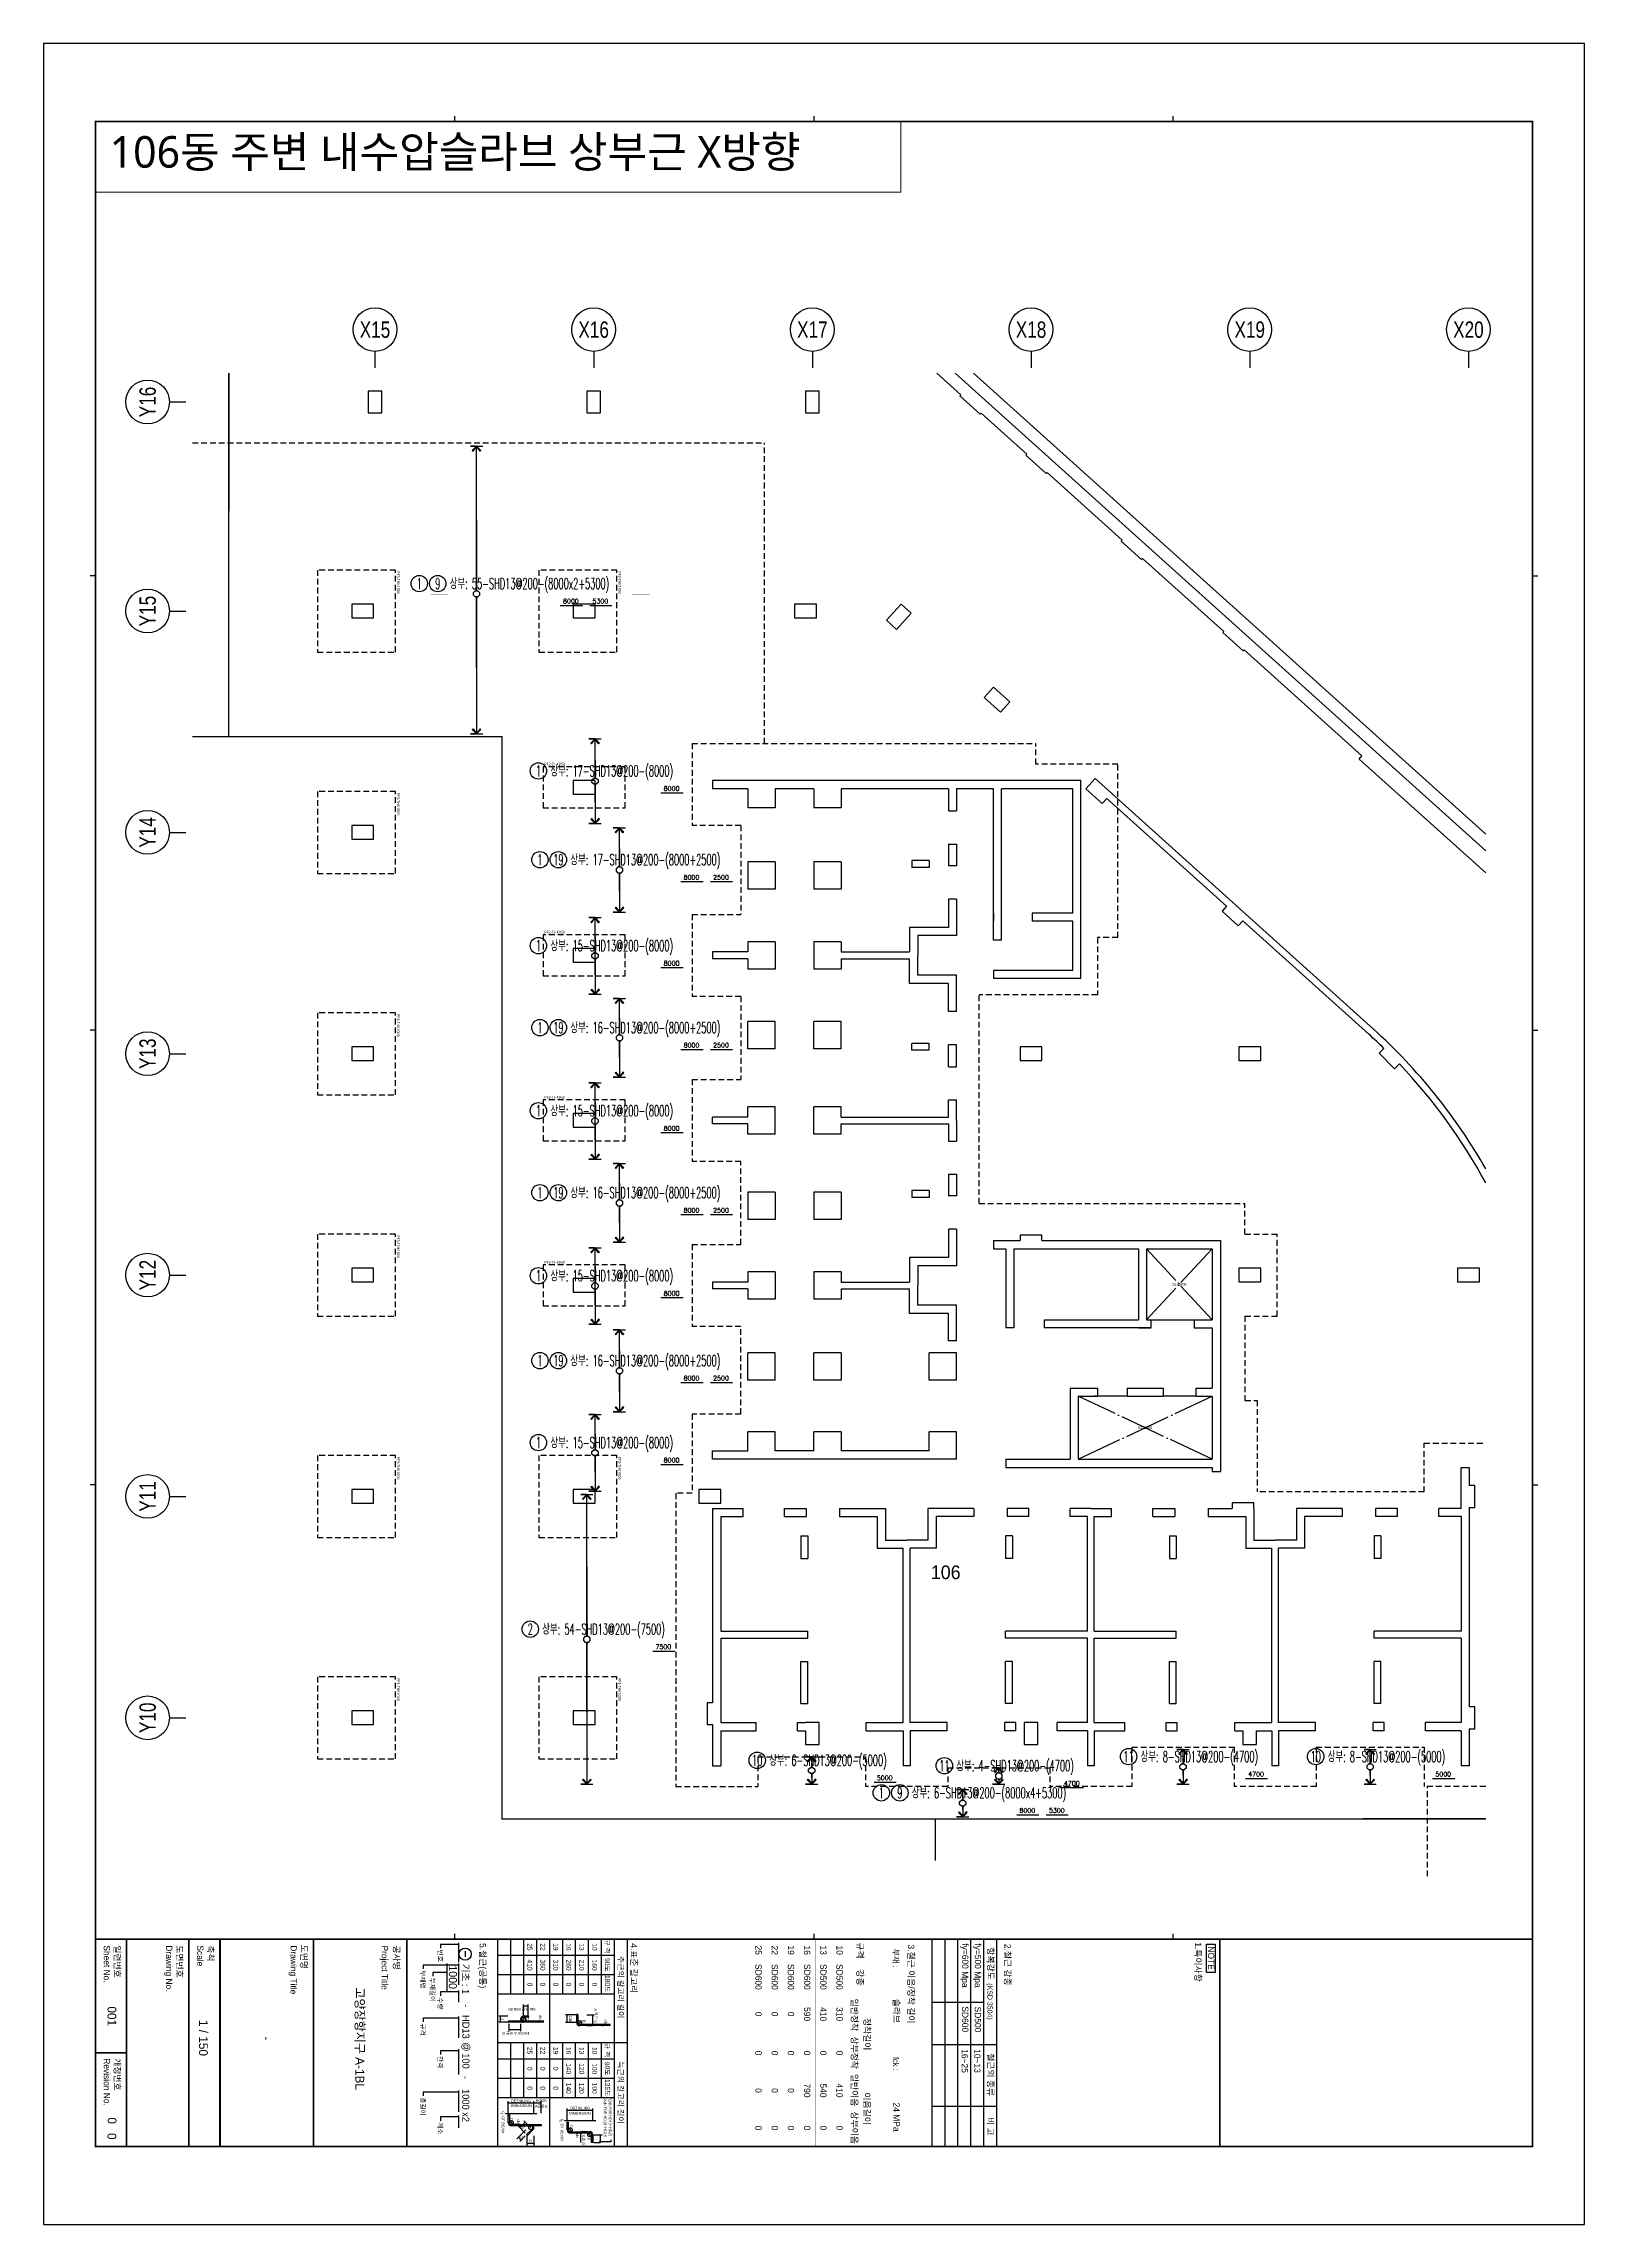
# Model space of a CAD drawing. Header units: millimetres. Extents: x 327808 to 2562540, y -728300 to 402793.
# Drawn here: x 404264 to 460627, y -385130 to -305330 of the extents above; entities that cross this region are included whole.
import ezdxf
from ezdxf.enums import TextEntityAlignment as Align

# ---------------------------------------------------------------- set-up
doc = ezdxf.new("R2010")
doc.units = ezdxf.units.MM
doc.header["$LTSCALE"] = 140
doc.linetypes.add('XS-기초$0$DDOT', pattern=[14, 12, -1, 0, -1])
doc.linetypes.add('XS-기초$0$HID', pattern=[2.3, 1.5, -0.8])
doc.layers.get('Defpoints').update_dxf_attribs({"color": 145})
for name, color, linetype in [('BUB', 7, 'Continuous'), ('CEN-P', 14, 'Continuous'), ('XDIM', 7, 'Continuous'), ('XREBAR', 1, 'Continuous'), ('XS-기초$0$EL7', 7, 'Continuous'), ('XS-기초$0$MAT', 3, 'XS-기초$0$HID'), ('XS-기초$0$OPEN', 9, 'XS-기초$0$DDOT'), ('XS-기초$0$PILE-P', 4, 'XS-기초$0$HID'), ('XS-기초$0$WALL', 11, 'Continuous'), ('XS-기초$0$기초연단', 3, 'Continuous'), ('XTAG', 7, 'Continuous'), ('기초꺽임', 7, 'Continuous')]:
    doc.layers.add(name, color=color, linetype=linetype)
doc.layers.add('TEXT', color=3, linetype='Continuous', lineweight=9)
doc.layers.add('XTITLE', color=22, linetype='Continuous', lineweight=0)
doc.layers.add('XS-기초$0$DEFPOINT', color=144, linetype='Continuous', plot=False)
doc.styles.add('ARIAL', font='malgun.ttf')
doc.styles.add('HYULL', font='')
doc.styles.add('XRebar', font='Romans.shx', dxfattribs={"bigfont": 'whgtxt.shx'})
doc.styles.add('XRebar2', font='Romans.shx')
doc.styles.add('XRebarSheet', font='HMKMRHD.TTF')
doc.styles.add('XS-기초$0$맑은고딕', font='malgun.ttf')
doc.styles.add('돋움', font='malgun.ttf')
doc.styles.add('돋음', font='')
doc.styles.get('HYULL').set_extended_font_data('Dotum')
doc.styles.get('돋음').set_extended_font_data('Dotum')
doc.dimstyles.new('NDIM', dxfattribs={"dimtxt": 3, "dimasz": 1.5, "dimexe": 2, "dimexo": 2, "dimgap": 1, "dimtad": 1, "dimdec": 0, "dimdsep": 46, "dimlunit": 6, "dimtxsty": 'ARIAL', "dimblk": 'DOT', "dimcen": 1, "dimclrd": 256, "dimclre": 7, "dimclrt": 3, "dimadec": 0, "dimazin": 0, "dimtfac": 1, "dimtdec": 0, "dimtix": 1, "dimtmove": 2, "dimatfit": 3, "dimldrblk": 'DOT', "dimfxl": 8, "dimtvp": 1, "dimtolj": 1, "dimlwd": -1, "dimlwe": -1, "dimarcsym": 0})

msp = doc.modelspace()

# ---------------------------------------------------------------- texts
at = {"layer": 'XDIM', "color": 3, "linetype": 'Continuous', "ltscale": 2.20348e-317, "style": 'XRebar2'}
for s, p in [('8000', (423551.5, -325866.1)), ('5300', (424628.6, -325866.1)), ('8000', (427235.2, -332721.1)), ('8000', (427964.4, -335971.1)), ('2500', (429041.5, -335971.1)), ('8000', (427235.2, -339116.1)), ('8000', (427964.4, -342116.1)), ('2500', (429041.5, -342116.1)), ('8000', (427235.2, -345156.1)), ('8000', (427964.4, -348156.1)), ('2500', (429041.5, -348156.1)), ('8000', (427235.2, -351196.1)), ('8000', (427964.4, -354301.1)), ('2500', (429041.5, -354301.1)), ('8000', (427235.2, -357301.1)), ('7500', (426935.2, -364126.1)), ('4700', (448618.5, -368788.6)), ('5000', (455463.5, -368788.6)), ('5000', (435033.5, -368926.1)), ('4700', (441878.5, -369126.1)), ('8000', (440249.8, -370116.1)), ('5300', (441326.9, -370116.1))]:
    msp.add_text(s, height=168, dxfattribs=at).set_placement(p, align=Align.BOTTOM_CENTER)
at = {"layer": 'XTITLE', "color": 2, "style": '돋움'}
msp.add_text('106동 주변 내수압슬라브 상부근 X방향', height=1152.878, dxfattribs=at).set_placement((406677.6, -309292.4), align=Align.MIDDLE_LEFT)

# ---------------------------------------------------------------- blocks, each defined once
blk = doc.blocks.new('_Dot')
at = {"color": 0, "linetype": 'ByBlock', "lineweight": -2}
blk.add_line((-0.5, 0), (-1, 0), dxfattribs=at)
at = {"color": 0, "linetype": 'ByBlock', "const_width": 0.5}
blk.add_lwpolyline([(-0.25, 0, 1), (0.25, 0, 1)], format="xyb", close=True, dxfattribs=at)
blk = doc.blocks.new('*D30')
at = {"color": 7, "transparency": 16777216}
for p, q in [((80432, 20451), (80432, 20463)), ((80477, 20451), (80477, 20463))]:
    blk.add_line(p, q, dxfattribs=at)
at = {"transparency": 16777216}
blk.add_line((80433, 20461), (80475, 20461), dxfattribs=at)
at = {"layer": 'Defpoints', "color": 0, "transparency": 16777216}
for p in [(80432, 20449), (80477, 20461), (80477, 20449)]:
    blk.add_point(p, dxfattribs=at)
at = {"transparency": 16777216, "xscale": 1.5, "yscale": 1.5, "zscale": 1.5, "rotation": 180}
blk.add_blockref('_Dot', (80432, 20461), dxfattribs=at)
at = {"transparency": 16777216, "xscale": 1.5, "yscale": 1.5, "zscale": 1.5}
blk.add_blockref('_Dot', (80477, 20461), dxfattribs=at)
blk = doc.blocks.new('*D31')
at = {"color": 7, "transparency": 16777216}
for p, q in [((76172, 19024), (76172, 19045)), ((76217, 19024), (76217, 19045))]:
    blk.add_line(p, q, dxfattribs=at)
at = {"transparency": 16777216}
blk.add_line((76215, 19043), (76174, 19043), dxfattribs=at)
at = {"layer": 'Defpoints', "color": 0, "transparency": 16777216}
for p in [(76172, 19043), (76172, 19022), (76217, 19022)]:
    blk.add_point(p, dxfattribs=at)
at = {"transparency": 16777216, "xscale": 1.5, "yscale": 1.5, "zscale": 1.5, "rotation": 180}
blk.add_blockref('_Dot', (76172, 19043), dxfattribs=at)
at = {"transparency": 16777216, "xscale": 1.5, "yscale": 1.5, "zscale": 1.5}
blk.add_blockref('_Dot', (76217, 19043), dxfattribs=at)
blk = doc.blocks.new('*D32')
at = {"transparency": 16777216}
blk.add_line((80158, 18181), (80199, 18181), dxfattribs=at)
at = {"layer": 'Defpoints', "color": 0, "transparency": 16777216}
for p in [(80156, 18181), (80201, 18181), (80201, 18181)]:
    blk.add_point(p, dxfattribs=at)
at = {"transparency": 16777216, "xscale": 1.5, "yscale": 1.5, "zscale": 1.5, "rotation": 180}
blk.add_blockref('_Dot', (80156, 18181), dxfattribs=at)
at = {"transparency": 16777216, "xscale": 1.5, "yscale": 1.5, "zscale": 1.5}
blk.add_blockref('_Dot', (80201, 18181), dxfattribs=at)
blk = doc.blocks.new('XS-기초$0$PF3')
at = {"layer": 'XS-기초$0$MAT', "linetype": 'XS-기초$0$HID'}
blk.add_lwpolyline([(-1500, -1650), (1500, -1650), (1500, 1200), (-1500, 1200)], close=True, dxfattribs=at)
at = {"layer": 'XS-기초$0$DEFPOINT', "color": 1, "style": 'XS-기초$0$맑은고딕'}
blk.add_text('PF3-THK1000', height=100, dxfattribs=at).set_placement((-1450, 1300), align=Align.MIDDLE_LEFT)
blk = doc.blocks.new('XS-기초$0$PF2')
at = {"layer": 'XS-기초$0$MAT', "linetype": 'XS-기초$0$HID'}
blk.add_lwpolyline([(-1500, -750), (1500, -750), (1500, 750), (-1500, 750)], close=True, dxfattribs=at)
at = {"layer": 'XS-기초$0$DEFPOINT', "color": 1, "style": 'XS-기초$0$맑은고딕'}
blk.add_text('PF2-THK950', height=100, dxfattribs=at).set_placement((-1450, 850), align=Align.MIDDLE_LEFT)
blk = doc.blocks.new('BUB')
at = {"layer": 'BUB'}
blk.add_line((0, 1500), (0, 0), dxfattribs=at)
blk.add_circle((0, 3500), 2000, dxfattribs=at)
blk = doc.blocks.new('zdhdthbse')
at = {"layer": 'CEN-P'}
blk.add_lwpolyline([(-21405, 32883), (-21405, 27829)], dxfattribs=at)
at = {"layer": 'CEN-P', "color": 2}
blk.add_lwpolyline([(24577, -20020), (20091, -20020)], dxfattribs=at)
at = {"layer": 'XS-기초$0$EL7'}
for p, q in [((12345, -1755), (13915, -1755)), ((11460, -4555), (10270, -4555)), ((13970, -4555), (12780, -4555))]:
    blk.add_line(p, q, dxfattribs=at)
at = {"layer": 'XS-기초$0$OPEN'}
for p, q in [((14570, -1755), (12170, 845)), ((14570, 845), (12170, -1755)), ((14570, -6855), (9670, -4555)), ((9670, -6855), (14570, -4555))]:
    blk.add_line(p, q, dxfattribs=at)
at = {"layer": 'XS-기초$0$WALL', "color": 5}
for p, q in [((5374, 32090), (4494, 32883)), ((24577, 15406), (5167, 32883)), ((-15805, 32230), (-16305, 32230)), ((-16305, 32230), (-16305, 31430)), ((-15805, 31430), (-15805, 32230)), ((-7805, 32230), (-8305, 32230)), ((-8305, 32230), (-8305, 31430)), ((-7805, 31430), (-7805, 32230)), ((195, 32230), (-305, 32230)), ((-305, 32230), (-305, 31430)), ((195, 31430), (195, 32230)), ((5374, 32090), (5341, 32053)), ((5341, 32053), (6084, 31384)), ((-16305, 31430), (-15805, 31430)), ((-8305, 31430), (-7805, 31430)), ((-305, 31430), (195, 31430)), ((6084, 31384), (6118, 31421)), ((7788, 29918), (6118, 31421)), ((7788, 29918), (7754, 29880)), ((7754, 29880), (8497, 29211)), ((8497, 29211), (8531, 29248)), ((11280, 26773), (8531, 29248)), ((11280, 26773), (11247, 26735)), ((11247, 26735), (11990, 26066)), ((11990, 26066), (12023, 26103)), ((14996, 23427), (12023, 26103)), ((-16905, 24430), (-16905, 23930)), ((-16105, 24430), (-16905, 24430)), ((-16105, 23930), (-16105, 24430)), ((-8805, 24430), (-8805, 23930)), ((-8005, 24430), (-8805, 24430)), ((-8005, 23930), (-8005, 24430)), ((-705, 24430), (-705, 23930)), ((95, 24430), (-705, 24430)), ((95, 23930), (95, 24430)), ((3189, 24437), (2654, 23842)), ((3025, 23508), (3561, 24102)), ((3561, 24102), (3189, 24437)), ((-16905, 23930), (-16105, 23930)), ((-8805, 23930), (-8005, 23930)), ((-705, 23930), (95, 23930)), ((2654, 23842), (3025, 23508)), ((14996, 23427), (14963, 23390)), ((14963, 23390), (15706, 22721)), ((15706, 22721), (15739, 22758)), ((20049, 18877), (15739, 22758)), ((6570, 21392), (6236, 21021)), ((6236, 21021), (6830, 20485)), ((7165, 20857), (6570, 21392)), ((6830, 20485), (7165, 20857)), ((19949, 18765), (20049, 18877)), ((24577, 14599), (19949, 18765)), ((-8805, 17980), (-8805, 17480)), ((-8005, 17980), (-8805, 17980)), ((-8005, 17480), (-8005, 17980)), ((-3705, 17980), (-3705, 17680)), ((9770, 17980), (-3705, 17980)), ((-2420, 17680), (-3705, 17680)), ((-2420, 17680), (-2420, 16980)), ((-1420, 17680), (-1420, 16980)), ((0, 17680), (-1420, 17680)), ((0, 17680), (0, 16980)), ((4920, 17680), (1000, 17680)), ((1000, 17680), (1000, 16980)), ((4920, 17680), (4920, 16865)), ((6570, 17680), (5220, 17680)), ((5220, 17680), (5220, 16865)), ((6570, 12140), (6570, 17680)), ((6870, 12140), (6870, 17680)), ((9470, 17680), (6870, 17680)), ((9470, 13130), (9470, 17680)), ((9770, 10730), (9770, 17980)), ((10286, 18047), (9952, 17675)), ((9952, 17675), (10546, 17140)), ((20467, 8879), (10286, 18047)), ((-8805, 17480), (-8005, 17480)), ((-1420, 16980), (-2420, 16980)), ((1000, 16980), (0, 16980)), ((4920, 16865), (5220, 16865)), ((10546, 17140), (10713, 17325)), ((15098, 13378), (10713, 17325)), ((-16905, 16330), (-16905, 15830)), ((-16105, 16330), (-16905, 16330)), ((-16105, 15830), (-16105, 16330)), ((-16905, 15830), (-16105, 15830)), ((4920, 15655), (5220, 15655)), ((4920, 15655), (4920, 14855)), ((5220, 15655), (5220, 14855)), ((-1420, 15000), (-2420, 15000)), ((-2420, 15000), (-2420, 14000)), ((-1420, 15000), (-1420, 14000)), ((1000, 15000), (0, 15000)), ((0, 15000), (0, 14000)), ((1000, 15000), (1000, 14000)), ((4220, 15050), (3590, 15050)), ((3590, 15050), (3590, 14800)), ((4220, 14800), (3590, 14800)), ((4220, 15050), (4220, 14800)), ((5220, 14855), (4920, 14855)), ((-1420, 14000), (-2420, 14000)), ((1000, 14000), (0, 14000)), ((5220, 13635), (4920, 13635)), ((4920, 13635), (4920, 12605)), ((5220, 13635), (5220, 12305)), ((6570, 13130), (6570, 12830)), ((9470, 13130), (7980, 13130)), ((7980, 13130), (7980, 12830)), ((9470, 12830), (7980, 12830)), ((9470, 11030), (9470, 12830)), ((15098, 13378), (14931, 13192)), ((14931, 13192), (15525, 12657)), ((15525, 12657), (15692, 12842)), ((20300, 8694), (15692, 12842)), ((-1420, 12080), (-2420, 12080)), ((-2420, 12080), (-2420, 11705)), ((-1420, 12080), (-1420, 11080)), ((1000, 12080), (0, 12080)), ((0, 12080), (0, 11080)), ((1000, 12080), (1000, 11705)), ((3500, 12605), (3500, 11705)), ((4920, 12605), (3500, 12605)), ((3800, 12305), (3800, 11580)), ((5220, 12305), (3800, 12305)), ((6870, 12140), (6570, 12140)), ((-8805, 11830), (-8805, 11330)), ((-8005, 11830), (-8805, 11830)), ((-8805, 11330), (-8005, 11330)), ((-8005, 11330), (-8005, 11830)), ((-3705, 11705), (-3705, 11455)), ((-2420, 11705), (-3705, 11705)), ((-2420, 11455), (-3705, 11455)), ((-2420, 11455), (-2420, 11080)), ((1000, 11705), (3500, 11705)), ((1000, 11455), (3500, 11455)), ((1000, 11455), (1000, 11080)), ((3500, 10555), (3500, 11455)), ((3800, 10855), (3800, 11580)), ((-1420, 11080), (-2420, 11080)), ((1000, 11080), (0, 11080)), ((4920, 10555), (3500, 10555)), ((5220, 10855), (3800, 10855)), ((4920, 9525), (4920, 10555)), ((5220, 9525), (5220, 10855)), ((9470, 11030), (6570, 11030)), ((6570, 11030), (6570, 10730)), ((9770, 10730), (6570, 10730)), ((-2420, 8160), (-2420, 9160)), ((-1420, 9160), (-2420, 9160)), ((-1420, 8160), (-1420, 9160)), ((0, 8160), (0, 9160)), ((1000, 9160), (0, 9160)), ((1000, 8160), (1000, 9160)), ((5220, 9525), (4920, 9525)), ((-16905, 8230), (-16905, 7730)), ((-16105, 8230), (-16905, 8230)), ((-16105, 7730), (-16105, 8230)), ((-1420, 8160), (-2420, 8160)), ((1000, 8160), (0, 8160)), ((4220, 8360), (3590, 8360)), ((3590, 8110), (3590, 8360)), ((4220, 8110), (3590, 8110)), ((4220, 8110), (4220, 8360)), ((5220, 8305), (4920, 8305)), ((4920, 7505), (4920, 8305)), ((5220, 7505), (5220, 8305)), ((7545, 8230), (7545, 7730)), ((8345, 8230), (7545, 8230)), ((8345, 7730), (8345, 8230)), ((15545, 8230), (15545, 7730)), ((16345, 8230), (15545, 8230)), ((16345, 7730), (16345, 8230)), ((20856, 8174), (20678, 7998)), ((20678, 7998), (21241, 7429)), ((-16905, 7730), (-16105, 7730)), ((4920, 7505), (5220, 7505)), ((7545, 7730), (8345, 7730)), ((15545, 7730), (16345, 7730)), ((21419, 7605), (21241, 7429)), ((-8805, 5790), (-8805, 5290)), ((-8005, 5790), (-8805, 5790)), ((-8005, 5290), (-8005, 5790)), ((-3705, 5415), (-3705, 5665)), ((-2420, 5665), (-3705, 5665)), ((-2420, 5665), (-2420, 6040)), ((-1420, 6040), (-2420, 6040)), ((-1420, 5040), (-1420, 6040)), ((0, 5040), (0, 6040)), ((1000, 6040), (0, 6040)), ((1000, 5665), (1000, 6040)), ((1000, 5665), (4920, 5665)), ((4920, 6295), (5220, 6295)), ((4920, 5665), (4920, 6295)), ((5220, 5540), (5220, 6295)), ((-8805, 5290), (-8005, 5290)), ((-2420, 5415), (-3705, 5415)), ((-2420, 5040), (-2420, 5415)), ((-1420, 5040), (-2420, 5040)), ((1000, 5040), (0, 5040)), ((1000, 5415), (4920, 5415)), ((1000, 5040), (1000, 5415)), ((4920, 5415), (4920, 4785)), ((5220, 5540), (5220, 4785)), ((4920, 4785), (5220, 4785)), ((4920, 3575), (5220, 3575)), ((4920, 3575), (4920, 2775)), ((5220, 3575), (5220, 2775)), ((-1420, 2920), (-2420, 2920)), ((-2420, 2920), (-2420, 1920)), ((-1420, 2920), (-1420, 1920)), ((1000, 2920), (0, 2920)), ((0, 2920), (0, 1920)), ((1000, 2920), (1000, 1920)), ((4220, 2970), (3590, 2970)), ((3590, 2970), (3590, 2720)), ((4220, 2720), (3590, 2720)), ((4220, 2970), (4220, 2720)), ((5220, 2775), (4920, 2775)), ((-1420, 1920), (-2420, 1920)), ((1000, 1920), (0, 1920)), ((5220, 1555), (4920, 1555)), ((4920, 1555), (4920, 525)), ((5220, 1555), (5220, 225)), ((6570, 1145), (6570, 845)), ((6570, 1145), (7545, 1145)), ((6570, 845), (7020, 845)), ((7020, 845), (7020, -2055)), ((7320, 845), (11870, 845)), ((7320, 845), (7320, -2055)), ((8345, 1345), (7545, 1345)), ((7545, 1345), (7545, 1145)), ((8345, 1145), (8345, 1345)), ((8345, 1145), (14870, 1145)), ((11870, 845), (11870, -1755)), ((12170, 845), (14570, 845)), ((12170, 845), (12170, -1755)), ((14570, 845), (14570, -1755)), ((14870, 1145), (14870, -7305)), ((-16905, 130), (-16905, -370)), ((-16105, 130), (-16905, 130)), ((-16105, -370), (-16105, 130)), ((-1420, 0), (-2420, 0)), ((-2420, 0), (-2420, -375)), ((-1420, 0), (-1420, -1000)), ((1000, 0), (0, 0)), ((0, 0), (0, -1000)), ((1000, 0), (1000, -375)), ((3500, 525), (3500, -375)), ((4920, 525), (3500, 525)), ((3800, 225), (3800, -500)), ((5220, 225), (3800, 225)), ((15545, 130), (15545, -370)), ((16345, 130), (15545, 130)), ((16345, -370), (16345, 130)), ((23545, 130), (23545, -370)), ((24345, 130), (23545, 130)), ((24345, -370), (24345, 130)), ((-16905, -370), (-16105, -370)), ((-8805, -250), (-8805, -750)), ((-8005, -250), (-8805, -250)), ((-8805, -750), (-8005, -750)), ((-8005, -750), (-8005, -250)), ((-3705, -375), (-3705, -625)), ((-2420, -375), (-3705, -375)), ((-2420, -625), (-3705, -625)), ((-2420, -625), (-2420, -1000)), ((1000, -375), (3500, -375)), ((1000, -625), (3500, -625)), ((1000, -625), (1000, -1000)), ((3500, -1525), (3500, -625)), ((3800, -1225), (3800, -500)), ((15545, -370), (16345, -370)), ((23545, -370), (24345, -370)), ((-1420, -1000), (-2420, -1000)), ((1000, -1000), (0, -1000)), ((4920, -1525), (3500, -1525)), ((5220, -1225), (3800, -1225)), ((4920, -2520), (4920, -1525)), ((5220, -2520), (5220, -1225)), ((7320, -2055), (7020, -2055)), ((8430, -1755), (11870, -1755)), ((8430, -1755), (8430, -2055)), ((12345, -2055), (8430, -2055)), ((11870, -2055), (12345, -2055)), ((12170, -1755), (12345, -1755)), ((12345, -2055), (12345, -1755)), ((13915, -1755), (14570, -1755)), ((13915, -1755), (13915, -2055)), ((13915, -2055), (14570, -2055)), ((14570, -2055), (14570, -4255)), ((-2420, -3970), (-2420, -2970)), ((-1420, -2970), (-2420, -2970)), ((-1420, -3970), (-1420, -2970)), ((0, -3970), (0, -2970)), ((1000, -2970), (0, -2970)), ((1000, -2970), (1000, -3970)), ((4220, -3970), (4220, -2970)), ((5220, -2970), (4220, -2970)), ((5220, -2520), (4920, -2520)), ((5220, -3970), (5220, -2970)), ((-1420, -3970), (-2420, -3970)), ((1000, -3970), (0, -3970)), ((5220, -3970), (4220, -3970)), ((9370, -4255), (9370, -6855)), ((9370, -4255), (10370, -4255)), ((9670, -4555), (9670, -6855)), ((9670, -4555), (10370, -4555)), ((10370, -4255), (10370, -4555)), ((11460, -4255), (12780, -4255)), ((11460, -4255), (11460, -4555)), ((11460, -4555), (12780, -4555)), ((12780, -4255), (12780, -4555)), ((13970, -4255), (14570, -4255)), ((13970, -4255), (13970, -4555)), ((13970, -4555), (14570, -4555)), ((14570, -4555), (14570, -6855)), ((-2420, -6555), (-2420, -5855)), ((-1420, -5855), (-2420, -5855)), ((-1420, -6555), (-1420, -5855)), ((0, -6555), (0, -5855)), ((1000, -5855), (0, -5855)), ((1000, -5855), (1000, -6555)), ((4220, -6555), (4220, -5855)), ((5220, -5855), (4220, -5855)), ((5220, -6855), (5220, -5855)), ((-3705, -6855), (-3705, -6555)), ((-3705, -6555), (-2420, -6555)), ((5220, -6855), (-3705, -6855)), ((0, -6555), (-1420, -6555)), ((4220, -6555), (1000, -6555)), ((7020, -6855), (7020, -7155)), ((7020, -6855), (9370, -6855)), ((7020, -7155), (14570, -7155)), ((9670, -6855), (14570, -6855)), ((14570, -7155), (14570, -7305)), ((23675, -8655), (23675, -7165)), ((23675, -7165), (23975, -7165)), ((23975, -7165), (23975, -7820)), ((-16905, -7970), (-16905, -8470)), ((-16105, -7970), (-16905, -7970)), ((-16105, -8470), (-16105, -7970)), ((-8805, -7970), (-8805, -8470)), ((-8005, -7970), (-8805, -7970)), ((-8005, -8470), (-8005, -7970)), ((-4205, -7970), (-4205, -8470)), ((-3405, -7970), (-4205, -7970)), ((-3405, -8470), (-3405, -7970)), ((14570, -7305), (14870, -7305)), ((24175, -7820), (23975, -7820)), ((24175, -8620), (24175, -7820)), ((-16905, -8470), (-16105, -8470)), ((-8805, -8470), (-8005, -8470)), ((-4205, -8470), (-3405, -8470)), ((-3705, -8655), (-2590, -8655)), ((-3705, -8655), (-3705, -15770)), ((-2590, -8955), (-2590, -8655)), ((-1080, -8955), (-1080, -8655)), ((-1080, -8655), (-280, -8655)), ((-280, -8655), (-280, -8955)), ((940, -8655), (940, -8955)), ((940, -8655), (2620, -8655)), ((2620, -8655), (2620, -9815)), ((5850, -8655), (4170, -8655)), ((4170, -8655), (4170, -9815)), ((5850, -8655), (5850, -8955)), ((7070, -8655), (7070, -8955)), ((7870, -8655), (7070, -8655)), ((7870, -8955), (7870, -8655)), ((9380, -8955), (9380, -8655)), ((10135, -8655), (9380, -8655)), ((10135, -8655), (10890, -8655)), ((10890, -8955), (10890, -8655)), ((12400, -8955), (12400, -8655)), ((12400, -8655), (13200, -8655)), ((13200, -8655), (13200, -8955)), ((14420, -8655), (14420, -8955)), ((14420, -8655), (15300, -8655)), ((16100, -8455), (15300, -8455)), ((15300, -8455), (15300, -8655)), ((16100, -8655), (16100, -8455)), ((16100, -8655), (16100, -9815)), ((19330, -8655), (17650, -8655)), ((17650, -8655), (17650, -9815)), ((19330, -8655), (19330, -8955)), ((20550, -8655), (20550, -8955)), ((21350, -8655), (20550, -8655)), ((21350, -8955), (21350, -8655)), ((22860, -8955), (22860, -8655)), ((23675, -8655), (22860, -8655)), ((23975, -8620), (23975, -15920)), ((23975, -8620), (24175, -8620)), ((-3405, -8955), (-2590, -8955)), ((-3405, -8955), (-3405, -13150)), ((-1080, -8955), (-280, -8955)), ((940, -8955), (2320, -8955)), ((2320, -8955), (2320, -10115)), ((5850, -8955), (4470, -8955)), ((4470, -8955), (4470, -10115)), ((7870, -8955), (7070, -8955)), ((10010, -8955), (9380, -8955)), ((10010, -13150), (10010, -8955)), ((10260, -13150), (10260, -8955)), ((10260, -8955), (10890, -8955)), ((12400, -8955), (13200, -8955)), ((14420, -8955), (15800, -8955)), ((15800, -8955), (15800, -10115)), ((19330, -8955), (17950, -8955)), ((17950, -8955), (17950, -10115)), ((21350, -8955), (20550, -8955)), ((23675, -8955), (22860, -8955)), ((23675, -8955), (23675, -13150)), ((-475, -9655), (-475, -10485)), ((-475, -9655), (-225, -9655)), ((-225, -9655), (-225, -10485)), ((2320, -10115), (3270, -10115)), ((2620, -9815), (3395, -9815)), ((3270, -16495), (3270, -10115)), ((4170, -9815), (3395, -9815)), ((3520, -16495), (3520, -10115)), ((4470, -10115), (3520, -10115)), ((7015, -9655), (7015, -10485)), ((7265, -9655), (7015, -9655)), ((7265, -9655), (7265, -10485)), ((13005, -9655), (13005, -10485)), ((13005, -9655), (13255, -9655)), ((13255, -9655), (13255, -10485)), ((15800, -10115), (16750, -10115)), ((16100, -9815), (16875, -9815)), ((16750, -16495), (16750, -10115)), ((17650, -9815), (16875, -9815)), ((17000, -16495), (17000, -10115)), ((17950, -10115), (17000, -10115)), ((20495, -9655), (20495, -10485)), ((20745, -9655), (20495, -9655)), ((20745, -9655), (20745, -10485)), ((-475, -10485), (-225, -10485)), ((7265, -10485), (7015, -10485)), ((13005, -10485), (13255, -10485)), ((20745, -10485), (20495, -10485)), ((-3405, -13150), (-225, -13150)), ((-3405, -13400), (-225, -13400)), ((-3405, -13400), (-3405, -16495)), ((-225, -13400), (-225, -13150)), ((10010, -13150), (7015, -13150)), ((7015, -13400), (7015, -13150)), ((10010, -13400), (7015, -13400)), ((10010, -16495), (10010, -13400)), ((10260, -13150), (13255, -13150)), ((10260, -16495), (10260, -13400)), ((10260, -13400), (13255, -13400)), ((13255, -13400), (13255, -13150)), ((23675, -13150), (20495, -13150)), ((20495, -13400), (20495, -13150)), ((23675, -13400), (20495, -13400)), ((23675, -13400), (23675, -16495)), ((-475, -15795), (-475, -14260)), ((-475, -14260), (-225, -14260)), ((-225, -15795), (-225, -14260)), ((7015, -15795), (7015, -14260)), ((7265, -14260), (7015, -14260)), ((7265, -15795), (7265, -14260)), ((13005, -15795), (13005, -14260)), ((13005, -14260), (13255, -14260)), ((13255, -15795), (13255, -14260)), ((20495, -15795), (20495, -14260)), ((20745, -14260), (20495, -14260)), ((20745, -15795), (20745, -14260)), ((-3705, -15770), (-3905, -15770)), ((-3905, -15770), (-3905, -16570)), ((-475, -15795), (-225, -15795)), ((7265, -15795), (7015, -15795)), ((13005, -15795), (13255, -15795)), ((20745, -15795), (20495, -15795)), ((24175, -15920), (23975, -15920)), ((24175, -16720), (24175, -15920)), ((-16905, -16070), (-16905, -16570)), ((-16105, -16070), (-16905, -16070)), ((-16905, -16570), (-16105, -16570)), ((-16105, -16570), (-16105, -16070)), ((-8805, -16070), (-8805, -16570)), ((-8005, -16070), (-8805, -16070)), ((-8805, -16570), (-8005, -16570)), ((-8005, -16570), (-8005, -16070)), ((-3905, -16570), (-3705, -16570)), ((-3705, -16570), (-3705, -18080)), ((-3405, -16495), (-2105, -16495)), ((-2105, -16795), (-2105, -16495)), ((-595, -16495), (-305, -16495)), ((-595, -16795), (-595, -16495)), ((195, -16495), (-305, -16495)), ((195, -17295), (195, -16495)), ((1915, -16495), (3270, -16495)), ((1915, -16795), (1915, -16495)), ((4875, -16495), (3520, -16495)), ((4875, -16795), (4875, -16495)), ((7385, -16495), (6985, -16495)), ((6985, -16795), (6985, -16495)), ((7385, -16795), (7385, -16495)), ((8195, -16495), (7695, -16495)), ((7695, -16495), (7695, -17295)), ((8195, -17295), (8195, -16495)), ((8895, -16795), (8895, -16495)), ((10010, -16495), (8895, -16495)), ((10260, -16495), (11375, -16495)), ((11375, -16795), (11375, -16495)), ((12885, -16495), (13285, -16495)), ((12885, -16795), (12885, -16495)), ((13285, -16795), (13285, -16495)), ((15395, -16495), (16750, -16495)), ((15395, -16795), (15395, -16495)), ((18355, -16495), (17000, -16495)), ((18355, -16795), (18355, -16495)), ((20865, -16495), (20465, -16495)), ((20465, -16795), (20465, -16495)), ((20865, -16795), (20865, -16495)), ((22375, -16795), (22375, -16495)), ((23675, -16495), (22375, -16495)), ((23975, -16720), (23975, -18080)), ((23975, -16720), (24175, -16720)), ((-3405, -16795), (-2105, -16795)), ((-3405, -16795), (-3405, -18080)), ((-595, -16795), (-305, -16795)), ((-305, -16795), (-305, -17295)), ((-305, -17295), (195, -17295)), ((1915, -16795), (3270, -16795)), ((3270, -16795), (3270, -18080)), ((4875, -16795), (3520, -16795)), ((3520, -16795), (3520, -18080)), ((7385, -16795), (6985, -16795)), ((7695, -17295), (8195, -17295)), ((10010, -16795), (8895, -16795)), ((10010, -16795), (10010, -18080)), ((10260, -16795), (11375, -16795)), ((10260, -16795), (10260, -18080)), ((12885, -16795), (13285, -16795)), ((15395, -16795), (15695, -16795)), ((15695, -16795), (15695, -17295)), ((15695, -17295), (16195, -17295)), ((16195, -16795), (16750, -16795)), ((16195, -17295), (16195, -16795)), ((16750, -16795), (16750, -18080)), ((18355, -16795), (17000, -16795)), ((17000, -16795), (17000, -18080)), ((20865, -16795), (20465, -16795)), ((23675, -16795), (22375, -16795)), ((23675, -16795), (23675, -18080)), ((-3705, -18080), (-3405, -18080)), ((3520, -18080), (3270, -18080)), ((10260, -18080), (10010, -18080)), ((17000, -18080), (16750, -18080)), ((23975, -18080), (23675, -18080))]:
    blk.add_line(p, q, dxfattribs=at)
for radius, start, end in [(20500, 29.58874, 48), (20250, 45.84503, 48), (20250, 28.31808, 43.58135)]:
    blk.add_arc((6750, -6355), radius, start, end, dxfattribs=at)
at = {"layer": 'XS-기초$0$기초연단'}
blk.add_line((24577, 16012), (5839, 32883), dxfattribs=at)
at = {"layer": 'XS-기초$0$기초연단', "linetype": 'XS-기초$0$HID'}
for p, q in [((-22733, 30330), (-1805, 30330)), ((-1805, 19330), (-1805, 30330)), ((-4455, 19330), (8120, 19330)), ((-4455, 19330), (-4455, 16330)), ((8120, 18580), (8120, 19330)), ((11120, 18580), (8120, 18580)), ((11120, 12230), (11120, 18580)), ((-2670, 16330), (-4455, 16330)), ((-2670, 16330), (-2670, 13080)), ((-4455, 13080), (-2670, 13080)), ((-4455, 13080), (-4455, 10080)), ((10370, 12230), (10370, 10130)), ((11120, 12230), (10370, 12230)), ((-2670, 10080), (-4455, 10080)), ((-2670, 10080), (-2670, 7040)), ((6045, 2495), (6045, 10130)), ((10370, 10130), (6045, 10130)), ((-4455, 7040), (-2670, 7040)), ((-4455, 7040), (-4455, 4040)), ((-2670, 4040), (-4455, 4040)), ((-2670, 1000), (-2670, 4040)), ((6045, 2495), (15770, 2495)), ((15770, 1380), (15770, 2495)), ((-4455, 1000), (-2670, 1000)), ((-4455, 1000), (-4455, -2000)), ((15770, 1380), (16945, 1380)), ((16945, -1620), (16945, 1380)), ((-2670, -2000), (-4455, -2000)), ((-2670, -5205), (-2670, -2000)), ((15770, -1620), (16945, -1620)), ((15770, -1620), (15770, -4705)), ((15770, -4705), (16220, -4705)), ((16220, -4705), (16220, -8055)), ((-2670, -5205), (-4455, -5205)), ((-4455, -5205), (-4455, -8105)), ((22325, -6265), (24577, -6265)), ((22325, -8055), (22325, -6265)), ((-5055, -8105), (-5055, -18830)), ((-4455, -8105), (-5055, -8105)), ((22325, -8055), (16220, -8055)), ((11635, -17395), (11635, -18830)), ((11635, -17395), (15375, -17395)), ((15375, -17395), (15375, -18830)), ((18375, -17395), (18375, -18830)), ((18375, -17395), (22325, -17395)), ((22325, -17395), (22325, -18830)), ((-2055, -17745), (1895, -17745)), ((-2055, -17745), (-2055, -18830)), ((1895, -17745), (1895, -18830)), ((4895, -18145), (4895, -18830)), ((4895, -18145), (8635, -18145)), ((8635, -18145), (8635, -18830)), ((-5055, -18830), (-2055, -18830)), ((4895, -18830), (1895, -18830)), ((11635, -18830), (8635, -18830)), ((18375, -18830), (15375, -18830)), ((24577, -18830), (22325, -18830)), ((22445, -22117), (22445, -18830))]:
    blk.add_line(p, q, dxfattribs=at)
at = {"layer": '기초꺽임', "color": 1, "const_width": 50}
blk.add_lwpolyline([(-21405, 32883), (-21405, 19580), (-11405, 19580), (-11405, -20020), (24577, -20020)], dxfattribs=at)
at = {"layer": '기초꺽임', "color": 3, "const_width": 50}
for points in [[(-21405, 19580), (-22733, 19580)], [(4445, -20020), (4445, -21544)]]:
    blk.add_lwpolyline(points, dxfattribs=at)
at = {"layer": 'BUB', "xscale": 0.4, "yscale": 0.4, "zscale": 0.4}
for p in [(-16055, 33080), (-8055, 33080), (-55, 33080), (7945, 33080), (15945, 33080), (23945, 33080)]:
    blk.add_blockref('BUB', p, dxfattribs=at)
at = {"layer": 'BUB', "xscale": 0.4, "yscale": 0.4, "zscale": 0.4, "rotation": 90}
for p in [(-22975, 31830), (-22975, 24180), (-22975, 16080), (-22975, 7980), (-22975, -120), (-22975, -8220), (-22975, -16320)]:
    blk.add_blockref('BUB', p, dxfattribs=at)
at = {"layer": 'XS-기초$0$PILE-P', "rotation": 270}
for p in [(-16505, 24180), (-8405, 24180), (-16505, 16080), (-16505, 7980), (-16505, -120), (-16505, -8220), (-8405, -8220), (-16505, -16320), (-8405, -16320)]:
    blk.add_blockref('XS-기초$0$PF3', p, dxfattribs=at)
at = {"layer": 'XS-기초$0$PILE-P'}
for p in [(-8405, 17730), (-8405, 11580), (-8405, 5540), (-8405, -500)]:
    blk.add_blockref('XS-기초$0$PF2', p, dxfattribs=at)
at = {"layer": 'TEXT', "style": '돋음', "width": 0.8}
for s, p in [('X15', (-16055, 34478)), ('X16', (-8055, 34478)), ('X17', (-55, 34478)), ('X18', (7945, 34478)), ('X19', (15945, 34478)), ('X20', (23945, 34478))]:
    blk.add_text(s, height=600, dxfattribs=at).set_placement(p, align=Align.MIDDLE_CENTER)
for s, p in [('Y16', (-24373, 31830)), ('Y15', (-24373, 24180)), ('Y14', (-24373, 16080)), ('Y13', (-24373, 7980)), ('Y12', (-24373, -120)), ('Y11', (-24373, -8220)), ('Y10', (-24373, -16320))]:
    blk.add_text(s, height=600, rotation=90, dxfattribs=at).set_placement(p, align=Align.MIDDLE_CENTER)
at = {"layer": 'TEXT', "extrusion": (2.94245e-18, 9.64033e-08, 1), "style": '돋음'}
blk.add_text('106', height=500, rotation=0, dxfattribs=at).set_placement((4823, -10995, 0), align=Align.MIDDLE_CENTER)
at = {"layer": 'XS-기초$0$DEFPOINT', "color": 2, "style": '돋음'}
for p in [(13370, -455), (12120, -5705)]:
    blk.add_text('SL-2600', height=100, dxfattribs=at).set_placement(p, align=Align.MIDDLE_CENTER)
blk = doc.blocks.new('*U464', base_point=(422401.942, -363348.0129))
at = {"layer": 'XTAG', "color": 0, "linetype": 'Continuous', "ltscale": 4.34365e-311}
blk.add_circle((422064.442, -363348.0129), 300, dxfattribs=at)
at = {"layer": 'XTAG', "color": 0, "linetype": 'Continuous', "ltscale": 4.34365e-311, "style": 'XRebar', "width": 0.55}
blk.add_text('상부: 54-SHD13@200-(7500)', height=400, dxfattribs=at).set_placement((422501.942, -363348.0129), align=Align.MIDDLE_LEFT)
blk.add_text('2', height=400, dxfattribs=at).set_placement((422064.442, -363348.0129), align=Align.MIDDLE_CENTER)
blk = doc.blocks.new('*U465', base_point=(444290.5134, -368010.513))
at = {"layer": 'XTAG', "color": 0, "linetype": 'Continuous', "ltscale": 4.34365e-311}
blk.add_circle((443953.0134, -368010.513), 300, dxfattribs=at)
at = {"layer": 'XTAG', "color": 0, "linetype": 'Continuous', "ltscale": 4.34365e-311, "style": 'XRebar', "width": 0.55}
blk.add_text('11', height=400, dxfattribs=at).set_placement((443953.0134, -368010.513), align=Align.MIDDLE_CENTER)
blk.add_text('상부: 8-SHD13@200-(4700)', height=400, dxfattribs=at).set_placement((444390.5134, -368010.513), align=Align.MIDDLE_LEFT)
blk = doc.blocks.new('*U466', base_point=(437550.5134, -368348.013))
at = {"layer": 'XTAG', "color": 0, "linetype": 'Continuous', "ltscale": 4.34365e-311}
blk.add_circle((437213.0134, -368348.013), 300, dxfattribs=at)
at = {"layer": 'XTAG', "color": 0, "linetype": 'Continuous', "ltscale": 4.34365e-311, "style": 'XRebar', "width": 0.55}
blk.add_text('11', height=400, dxfattribs=at).set_placement((437213.0134, -368348.013), align=Align.MIDDLE_CENTER)
blk.add_text('상부: 4-SHD13@200-(4700)', height=400, dxfattribs=at).set_placement((437650.5134, -368348.013), align=Align.MIDDLE_LEFT)
blk = doc.blocks.new('*U467', base_point=(451135.5134, -368010.513))
at = {"layer": 'XTAG', "color": 0, "linetype": 'Continuous', "ltscale": 4.34365e-311}
blk.add_circle((450798.0134, -368010.513), 300, dxfattribs=at)
at = {"layer": 'XTAG', "color": 0, "linetype": 'Continuous', "ltscale": 4.34365e-311, "style": 'XRebar', "width": 0.55}
blk.add_text('10', height=400, dxfattribs=at).set_placement((450798.0134, -368010.513), align=Align.MIDDLE_CENTER)
blk.add_text('상부: 8-SHD13@200-(5000)', height=400, dxfattribs=at).set_placement((451235.5134, -368010.513), align=Align.MIDDLE_LEFT)
blk = doc.blocks.new('*U468', base_point=(430705.5134, -368148.013))
at = {"layer": 'XTAG', "color": 0, "linetype": 'Continuous', "ltscale": 4.34365e-311}
blk.add_circle((430368.0134, -368148.013), 300, dxfattribs=at)
at = {"layer": 'XTAG', "color": 0, "linetype": 'Continuous', "ltscale": 4.34365e-311, "style": 'XRebar', "width": 0.55}
blk.add_text('상부: 6-SHD13@200-(5000)', height=400, dxfattribs=at).set_placement((430805.5134, -368148.013), align=Align.MIDDLE_LEFT)
blk.add_text('10', height=400, dxfattribs=at).set_placement((430368.0134, -368148.013), align=Align.MIDDLE_CENTER)
blk = doc.blocks.new('*U472', base_point=(422701.942, -356523.0129))
at = {"layer": 'XTAG', "color": 0, "linetype": 'Continuous', "ltscale": 4.34365e-311}
blk.add_circle((422364.442, -356523.0129), 300, dxfattribs=at)
at = {"layer": 'XTAG', "color": 0, "linetype": 'Continuous', "ltscale": 4.34365e-311, "style": 'XRebar', "width": 0.55}
blk.add_text('1', height=400, dxfattribs=at).set_placement((422364.442, -356523.0129), align=Align.MIDDLE_CENTER)
blk.add_text('상부: 15-SHD13@200-(8000)', height=400, dxfattribs=at).set_placement((422801.942, -356523.0129), align=Align.MIDDLE_LEFT)
blk = doc.blocks.new('*U473', base_point=(422701.942, -350418.0129))
at = {"layer": 'XTAG', "color": 0, "linetype": 'Continuous', "ltscale": 4.34365e-311}
blk.add_circle((422364.442, -350418.0129), 300, dxfattribs=at)
at = {"layer": 'XTAG', "color": 0, "linetype": 'Continuous', "ltscale": 4.34365e-311, "style": 'XRebar', "width": 0.55}
blk.add_text('1', height=400, dxfattribs=at).set_placement((422364.442, -350418.0129), align=Align.MIDDLE_CENTER)
blk.add_text('상부: 15-SHD13@200-(8000)', height=400, dxfattribs=at).set_placement((422801.942, -350418.0129), align=Align.MIDDLE_LEFT)
blk = doc.blocks.new('*U474', base_point=(422701.942, -344378.0129))
at = {"layer": 'XTAG', "color": 0, "linetype": 'Continuous', "ltscale": 4.34365e-311}
blk.add_circle((422364.442, -344378.0129), 300, dxfattribs=at)
at = {"layer": 'XTAG', "color": 0, "linetype": 'Continuous', "ltscale": 4.34365e-311, "style": 'XRebar', "width": 0.55}
blk.add_text('1', height=400, dxfattribs=at).set_placement((422364.442, -344378.0129), align=Align.MIDDLE_CENTER)
blk.add_text('상부: 15-SHD13@200-(8000)', height=400, dxfattribs=at).set_placement((422801.942, -344378.0129), align=Align.MIDDLE_LEFT)
blk = doc.blocks.new('*U475', base_point=(422701.942, -338338.0129))
at = {"layer": 'XTAG', "color": 0, "linetype": 'Continuous', "ltscale": 4.34365e-311}
blk.add_circle((422364.442, -338338.0129), 300, dxfattribs=at)
at = {"layer": 'XTAG', "color": 0, "linetype": 'Continuous', "ltscale": 4.34365e-311, "style": 'XRebar', "width": 0.55}
blk.add_text('1', height=400, dxfattribs=at).set_placement((422364.442, -338338.0129), align=Align.MIDDLE_CENTER)
blk.add_text('상부: 15-SHD13@200-(8000)', height=400, dxfattribs=at).set_placement((422801.942, -338338.0129), align=Align.MIDDLE_LEFT)
blk = doc.blocks.new('*U476', base_point=(422701.942, -331943.0129))
at = {"layer": 'XTAG', "color": 0, "linetype": 'Continuous', "ltscale": 4.34365e-311}
blk.add_circle((422364.442, -331943.0129), 300, dxfattribs=at)
at = {"layer": 'XTAG', "color": 0, "linetype": 'Continuous', "ltscale": 4.34365e-311, "style": 'XRebar', "width": 0.55}
blk.add_text('1', height=400, dxfattribs=at).set_placement((422364.442, -331943.0129), align=Align.MIDDLE_CENTER)
blk.add_text('상부: 17-SHD13@200-(8000)', height=400, dxfattribs=at).set_placement((422801.942, -331943.0129), align=Align.MIDDLE_LEFT)
blk = doc.blocks.new('*U477', base_point=(419018.2813, -325088.0129))
at = {"layer": 'XTAG', "color": 0, "linetype": 'Continuous', "ltscale": 4.34365e-311}
for centre in [(418005.7813, -325088.0129), (418680.7813, -325088.0129)]:
    blk.add_circle(centre, 300, dxfattribs=at)
at = {"layer": 'XTAG', "color": 0, "linetype": 'Continuous', "ltscale": 4.34365e-311, "style": 'XRebar', "width": 0.55}
for s, p in [('1', (418005.7813, -325088.0129)), ('9', (418680.7813, -325088.0129))]:
    blk.add_text(s, height=400, dxfattribs=at).set_placement(p, align=Align.MIDDLE_CENTER)
blk.add_text('상부: 55-SHD13@200-(8000x2+5300)', height=400, dxfattribs=at).set_placement((419118.2813, -325088.0129), align=Align.MIDDLE_LEFT)
blk = doc.blocks.new('*U478', base_point=(435921.8527, -369338.013))
at = {"layer": 'XTAG', "color": 0, "linetype": 'Continuous', "ltscale": 4.34365e-311}
for centre in [(434909.3527, -369338.013), (435584.3527, -369338.013)]:
    blk.add_circle(centre, 300, dxfattribs=at)
at = {"layer": 'XTAG', "color": 0, "linetype": 'Continuous', "ltscale": 4.34365e-311, "style": 'XRebar', "width": 0.55}
for s, p in [('1', (434909.3527, -369338.013)), ('9', (435584.3527, -369338.013))]:
    blk.add_text(s, height=400, dxfattribs=at).set_placement(p, align=Align.MIDDLE_CENTER)
blk.add_text('상부: 6-SHD13@200-(8000x4+5300)', height=400, dxfattribs=at).set_placement((436021.8527, -369338.013), align=Align.MIDDLE_LEFT)
blk = doc.blocks.new('*U481', base_point=(423431.1384, -353523.0129))
at = {"layer": 'XTAG', "color": 0, "linetype": 'Continuous', "ltscale": 4.34365e-311}
for centre in [(422418.6384, -353523.0129), (423093.6384, -353523.0129)]:
    blk.add_circle(centre, 300, dxfattribs=at)
at = {"layer": 'XTAG', "color": 0, "linetype": 'Continuous', "ltscale": 4.34365e-311, "style": 'XRebar', "width": 0.55}
for s, p in [('1', (422418.6384, -353523.0129)), ('19', (423093.6384, -353523.0129))]:
    blk.add_text(s, height=400, dxfattribs=at).set_placement(p, align=Align.MIDDLE_CENTER)
blk.add_text('상부: 16-SHD13@200-(8000+2500)', height=400, dxfattribs=at).set_placement((423531.1384, -353523.0129), align=Align.MIDDLE_LEFT)
blk = doc.blocks.new('*U482', base_point=(423431.1384, -347378.0129))
at = {"layer": 'XTAG', "color": 0, "linetype": 'Continuous', "ltscale": 4.34365e-311}
for centre in [(422418.6384, -347378.0129), (423093.6384, -347378.0129)]:
    blk.add_circle(centre, 300, dxfattribs=at)
at = {"layer": 'XTAG', "color": 0, "linetype": 'Continuous', "ltscale": 4.34365e-311, "style": 'XRebar', "width": 0.55}
blk.add_text('상부: 16-SHD13@200-(8000+2500)', height=400, dxfattribs=at).set_placement((423531.1384, -347378.0129), align=Align.MIDDLE_LEFT)
for s, p in [('1', (422418.6384, -347378.0129)), ('19', (423093.6384, -347378.0129))]:
    blk.add_text(s, height=400, dxfattribs=at).set_placement(p, align=Align.MIDDLE_CENTER)
blk = doc.blocks.new('*U483', base_point=(423431.1384, -341338.0129))
at = {"layer": 'XTAG', "color": 0, "linetype": 'Continuous', "ltscale": 4.34365e-311}
for centre in [(422418.6384, -341338.0129), (423093.6384, -341338.0129)]:
    blk.add_circle(centre, 300, dxfattribs=at)
at = {"layer": 'XTAG', "color": 0, "linetype": 'Continuous', "ltscale": 4.34365e-311, "style": 'XRebar', "width": 0.55}
for s, p in [('1', (422418.6384, -341338.0129)), ('19', (423093.6384, -341338.0129))]:
    blk.add_text(s, height=400, dxfattribs=at).set_placement(p, align=Align.MIDDLE_CENTER)
blk.add_text('상부: 16-SHD13@200-(8000+2500)', height=400, dxfattribs=at).set_placement((423531.1384, -341338.0129), align=Align.MIDDLE_LEFT)
blk = doc.blocks.new('*U484', base_point=(423431.1384, -335193.0129))
at = {"layer": 'XTAG', "color": 0, "linetype": 'Continuous', "ltscale": 4.34365e-311}
for centre in [(422418.6384, -335193.0129), (423093.6384, -335193.0129)]:
    blk.add_circle(centre, 300, dxfattribs=at)
at = {"layer": 'XTAG', "color": 0, "linetype": 'Continuous', "ltscale": 4.34365e-311, "style": 'XRebar', "width": 0.55}
for s, p in [('1', (422418.6384, -335193.0129)), ('19', (423093.6384, -335193.0129))]:
    blk.add_text(s, height=400, dxfattribs=at).set_placement(p, align=Align.MIDDLE_CENTER)
blk.add_text('상부: 17-SHD13@200-(8000+2500)', height=400, dxfattribs=at).set_placement((423531.1384, -335193.0129), align=Align.MIDDLE_LEFT)
blk = doc.blocks.new('dhs_sheet2e')
h = blk.add_hatch(color=256)
edge = h.paths.add_edge_path()
edge.add_line((76299, 21797), (76299, 20646.2))
edge.add_arc((76224.2, 20646.2), 74.7, -90, 0, ccw=False)
edge.add_line((76224.2, 20571.5), (75925.3, 20571.5))
edge.add_arc((75925.3, 20549.1), 22.4, 90, 270)
edge.add_line((75925.3, 20526.7), (76224.2, 20526.7))
edge.add_arc((76224.2, 20646.2), 119.6, 270, 360)
edge.add_line((76343.8, 20646.2), (76343.8, 21797))
edge.add_arc((76321.4, 21797), 22.4, 0, 180)
blk.add_hatch(color=256).paths.add_polyline_path([(80850.3, 21144.3), (80551.4, 21144.3, 0.4142136), (80431.9, 21024.7), (80431.9, 20621.2), (80431.9, 20277.5, -0.4142136), (80357.1, 20202.7), (80058.2, 20202.7), (80058.2, 20157.9), (80357.1, 20157.9, 0.4142136), (80476.7, 20277.5), (80476.7, 20621.2), (80476.7, 21024.7, -0.4142136), (80551.4, 21099.4), (80850.3, 21099.4)])
h = blk.add_hatch(color=256)
h.paths.add_polyline_path([(76216.8, 18481.2, -0.2277351), (76172, 18387.9), (76172, 17913.3, 1), (76216.8, 17913.3)])
h.paths.add_polyline_path([(76216.8, 19258.4, 1), (76172, 19258.4), (76172, 18481.2, -0.1833618), (76153.2, 18431.7, -0.6790836), (76150.1, 18423.9, -0.2067221), (76146.9, 18425.3, -0.6466922), (76022.6, 18481.2), (76022.6, 18660.6, 1), (75977.7, 18660.6), (75977.7, 18481.2, 1), (76216.8, 18481.2)])
h.paths.add_polyline_path([(76153.2, 18431.7, -0.0300135), (76146.9, 18425.3, 0.2067221), (76150.1, 18423.9, 0.6790836)], flags=17)
h = blk.add_hatch(color=256)
h.paths.add_polyline_path([(80200.9, 19160.1), (80156.1, 19160.1), (80156.1, 18756.6, -0.2277351), (80200.9, 18850)])
h.paths.add_polyline_path([(80156.1, 18756.6), (80156.1, 18353.1), (80156.1, 18009.4, -0.4142136), (80081.4, 17934.7), (79782.5, 17934.7), (79782.5, 17889.8), (80081.4, 17889.8, 0.4142136), (80200.9, 18009.4), (80200.9, 18353.1), (80200.9, 18756.6, -0.6681786), (80328.5, 18809.5), (80539.9, 18598.1), (80571.6, 18629.8), (80360.2, 18841.2, 0.6681786)])
at = {"color": 7}
for p, q in [((20500.6, 57331.7), (20500.6, 57531.5)), ((38004.8, 57331.7), (38004.8, 57531.5)), ((55508.9, 57331.7), (55508.9, 57531.5)), ((2996.4, 43498.2), (2796.7, 43498.2)), ((73013.1, 43498.2), (72813.3, 43498.2)), ((73013.1, 36694), (81003.6, 36694)), ((73013.1, 36194.6), (81003.6, 36194.6)), ((75452.6, 36194.6), (75452.6, 34197)), ((77085.8, 36694), (77085.8, 34197)), ((79453.7, 36694), (79453.7, 34197)), ((73013.1, 35695.2), (81003.6, 35695.2)), ((73013.1, 35195.8), (81003.6, 35195.8)), ((73013.1, 34696.4), (81003.6, 34696.4)), ((73013.1, 34197), (81003.6, 34197)), ((2996.4, 29664.7), (2796.7, 29664.7)), ((73013.1, 29664.7), (72813.3, 29664.7)), ((76343.8, 20916), (76343.8, 21141.7)), ((79996, 21144.3), (79533, 21144.3)), ((80551.4, 21191.6), (80551.4, 21507.4)), ((80850.3, 21191.6), (80850.3, 21435)), ((80431.9, 20947.5), (80431.9, 20685.3)), ((79996, 20157.9), (79533, 20157.9)), ((75953.1, 18660.6), (75532.2, 18660.6)), ((75953.1, 18481.2), (75532.2, 18481.2)), ((79720.2, 19160.1), (79257.5, 19160.1)), ((79720.2, 18876.2), (79257.5, 18876.2)), ((79720.2, 18876.2), (79257.5, 18876.2)), ((80273.9, 18754.9), (80011.4, 18492.3)), ((80485.3, 18543.5), (80222.7, 18281)), ((80591.1, 18876.2), (80958.3, 18876.2)), ((80591.1, 18607.2), (80958.3, 18607.2)), ((80594.5, 18543.5), (80804.2, 18333.8)), ((75977.7, 17876.9), (75977.7, 17530.5)), ((76216.8, 17876.9), (76216.8, 17530.5)), ((76270.6, 18361.7), (76562.3, 18361.7)), ((76270.6, 17913.3), (76562.3, 17913.3)), ((79720.2, 17885.5), (79257.5, 17885.5)), ((80488.8, 18437.8), (80698.5, 18228.1)), ((73477.6, 16230.5), (73697, 16230.5)), ((2996.4, 15831.2), (2796.7, 15831.2)), ((73013.1, 15831.2), (72813.3, 15831.2)), ((20500.6, 1997.6), (20500.6, 1797.9)), ((38004.8, 1997.6), (38004.8, 1797.9)), ((55508.9, 1997.6), (55508.9, 1797.9))]:
    blk.add_line(p, q, dxfattribs=at)
at = {"color": 7, "ltscale": 2}
for p, q in [((73013.1, 22471.6), (81003.6, 22471.6)), ((73013.1, 21972.2), (81003.6, 21972.2)), ((73637.3, 21972.2), (73637.3, 17477.6)), ((74386.4, 21972.2), (74386.4, 17477.6)), ((75135.6, 21972.2), (75135.6, 17477.6)), ((77008.3, 22471.6), (77008.3, 17477.6)), ((77632.6, 21972.2), (77632.6, 17477.6)), ((78381.7, 21972.2), (78381.7, 17477.6)), ((79130.8, 21972.2), (79130.8, 17477.6)), ((73013.1, 21472.8), (75135.6, 21472.8)), ((77008.3, 21472.8), (79130.8, 21472.8)), ((75135.6, 19475.2), (77008.3, 19475.2)), ((79130.8, 19475.2), (81003.6, 19475.2)), ((73013.1, 17477.6), (81003.6, 17477.6))]:
    blk.add_line(p, q, dxfattribs=at)
at = {"color": 1}
for p, q in [((75925.3, 20916), (75925.3, 21199.6)), ((75926.8, 21139.7), (76342.3, 21139.7)), ((76299, 21501), (76299, 21548.4)), ((76342.3, 21546.4), (76300.5, 21546.4)), ((76343.8, 21501), (76343.8, 21548.4)), ((75925.3, 20500.1), (75925.3, 20098.9)), ((76224.2, 20500.1), (76224.2, 20098.9)), ((76222.7, 20158.9), (75926.8, 20158.9))]:
    blk.add_line(p, q, dxfattribs=at)
for p, q in [((76299, 21797), (76299, 20646.2)), ((76343.8, 21797), (76343.8, 20646.2)), ((79607.9, 21142.4), (79607.9, 20159.8)), ((80431.9, 20277.5), (80431.9, 21024.7)), ((80476.7, 20277.5), (80476.7, 21024.7)), ((80498.6, 20971.9), (80604.3, 21077.5)), ((80551.4, 21144.3), (80850.3, 21144.3)), ((80850.3, 21099.4), (80551.4, 21099.4)), ((80553.3, 21432.5), (80848.4, 21432.5)), ((80742.8, 21835.3), (80817.5, 21835.3)), ((80817.5, 21835.3), (80817.5, 21432.5)), ((80850.3, 21144.3), (80850.3, 21099.4)), ((75925.3, 20571.5), (76224.2, 20571.5)), ((76224.2, 20526.7), (75925.3, 20526.7)), ((76277.1, 20593.4), (76171.4, 20699.1)), ((80058.2, 20202.7), (80357.1, 20202.7)), ((80058.2, 20157.9), (80058.2, 20202.7)), ((80304.3, 20224.6), (80410, 20330.3)), ((80835.3, 20687.8), (80431.9, 20687.8)), ((80357.1, 20157.9), (80058.2, 20157.9)), ((75592.1, 18659.1), (75592.1, 18482.7)), ((75977.7, 18660.6), (75977.7, 18481.2)), ((76022.6, 18660.6), (76022.6, 18481.2)), ((76150.1, 18428.4), (76044.4, 18534.1)), ((76172, 19258.4), (76172, 18481.2)), ((76216.8, 19258.4), (76216.8, 18481.2)), ((79332.2, 19158.3), (79332.2, 18878.1)), ((79332.2, 18874.3), (79332.2, 17887.4)), ((80065.6, 18544), (80274.3, 18335.3)), ((80156.1, 18353.1), (80156.1, 18756.6)), ((80200.9, 18353.1), (80200.9, 18756.6)), ((80328.5, 18809.5), (80539.9, 18598.1)), ((80357.7, 18568.9), (80698.5, 18228.1)), ((80360.2, 18841.2), (80571.6, 18629.8)), ((80539.9, 18598.1), (80571.6, 18629.8)), ((80883.4, 18874.3), (80883.4, 18609.1)), ((76502.4, 18360.2), (76502.4, 17914.8)), ((79782.5, 17889.8), (79782.5, 17934.7)), ((79782.5, 17934.7), (80081.4, 17934.7)), ((80081.4, 17889.8), (79782.5, 17889.8)), ((80028.6, 17956.6), (80134.2, 18062.2)), ((80156.1, 18353.1), (80156.1, 18009.4)), ((80200.9, 18353.1), (80200.9, 18009.4)), ((80749.9, 18385.4), (80646.9, 18282.4)), ((76215.3, 17590.4), (75979.2, 17590.4))]:
    blk.add_line(p, q)
at = {"linetype": 'Continuous'}
for p, q in [((79998.5, 20053.3), (79998.5, 21263.8)), ((79722.7, 17785.2), (79722.7, 18995.8))]:
    blk.add_line(p, q, dxfattribs=at)
at = {"color": 4}
for p, q in [((76216.8, 18481.2), (76216.8, 17913.3)), ((80156.1, 19160.1), (80200.9, 19160.1)), ((80156.1, 18756.6), (80156.1, 19160.1)), ((80200.9, 19160.1), (80200.9, 18850)), ((76172, 18387.9), (76172, 17913.3))]:
    blk.add_line(p, q, dxfattribs=at)
at = {"color": 1, "ltscale": 2}
for p, q in [((73160.8, 15979.6), (73897.2, 15979.6)), ((73217.3, 15979.6), (73217.3, 15288.3)), ((73955, 15979.6), (74769.1, 15979.6)), ((74011.5, 15979.6), (74011.5, 14611.4)), ((74992, 15979.6), (75438.1, 15979.6)), ((75048.5, 15979.6), (75048.5, 15288.3)), ((75998.4, 15979.6), (76812.5, 15979.6)), ((76054.9, 15979.6), (76054.9, 14611.4)), ((77253.2, 15979.6), (78222.3, 15979.6)), ((77309.7, 15979.6), (77309.7, 15288.3)), ((78846.9, 15979.6), (79661, 15979.6)), ((78903.4, 15979.6), (78903.4, 14611.4)), ((79804.8, 15979.6), (80281.2, 15979.6)), ((79861.3, 15979.6), (79861.3, 15288.3)), ((73217.3, 15288.3), (73361.3, 15288.3)), ((73955, 15525.5), (75020.4, 15525.5)), ((74296, 15525.5), (74296, 14991.1)), ((75048.5, 15288.3), (75192.5, 15288.3)), ((77309.7, 15288.3), (77453.7, 15288.3)), ((79861.3, 15288.3), (80005.3, 15288.3)), ((74011.5, 14611.4), (74155.5, 14611.4)), ((74296, 14991.1), (74440, 14991.1)), ((76054.9, 14611.4), (76198.9, 14611.4)), ((78903.4, 14611.4), (79047.4, 14611.4))]:
    blk.add_line(p, q, dxfattribs=at)
at = {"color": 30}
for p, q in [((73013.1, 6791.9), (81003.6, 6791.9)), ((73013.1, 5593.3), (81003.6, 5593.3)), ((73013.1, 3196.2), (81003.6, 3196.2))]:
    blk.add_line(p, q, dxfattribs=at)
at = {"color": 7}
for points in [[(84000, 0), (84000, 59329.4), (0, 59329.4), (0, 0)], [(73208.2, 45108.5), (74292.8, 45108.5), (74292.8, 44775), (73208.2, 44775)]]:
    blk.add_lwpolyline(points, close=True, dxfattribs=at)
at = {"color": 30, "const_width": 64.9}
blk.add_lwpolyline([(81003.6, 57331.7), (2996.4, 57331.7), (2996.4, 1997.6), (81003.6, 1997.6)], close=True, dxfattribs=at)
at = {"color": 30}
for points, const_width in [([(73013.1, 1997.6), (73013.1, 57331.7)], 64.9), ([(73013.1, 45291.6), (81003.6, 45291.6)], 64.9), ([(73013.1, 37482.7), (81003.6, 37482.7)], 1.25), ([(73013.1, 13983.4), (81003.6, 13983.4)], 64.9), ([(73013.1, 10387.6), (81003.6, 10387.6)], 64.9), ([(73013.1, 6791.9), (81003.6, 6791.9)], 64.9), ([(73013.1, 5593.3), (81003.6, 5593.3)], 64.9), ([(73013.1, 3196.2), (81003.6, 3196.2)], 64.9), ([(77390.2, 1997.6), (77390.2, 3196.2)], 64.9)]:
    blk.add_lwpolyline(points, dxfattribs=dict(at, const_width=const_width))
at = {"ltscale": 2, "const_width": 1.25}
for points in [[(73013.1, 36694), (73013.1, 34197)], [(81003.6, 36694), (81003.6, 34197)], [(73013.1, 33114.4), (73013.1, 32518)], [(81003.6, 32518), (81003.6, 33114.4)], [(73013.1, 31595.4), (73013.1, 23480)], [(81003.6, 23480), (81003.6, 31595.4)]]:
    blk.add_lwpolyline(points, dxfattribs=at)
at = {"color": 7, "const_width": 1.25}
for points in [[(73013.1, 33114.4), (81003.6, 33114.4)], [(75010.7, 32518), (75010.7, 33114.4)], [(77008.3, 33114.4), (77008.3, 32518)], [(79005.9, 32518), (79005.9, 33114.4)], [(73013.1, 32518), (81003.6, 32518)], [(73013.1, 31920), (81003.6, 31920)], [(73839.2, 31920), (73839.2, 23480)], [(75231.7, 31920), (75231.7, 23480)], [(78117.6, 31920), (78117.6, 23480)], [(75231.7, 31445.6), (81003.6, 31445.6)], [(76674.7, 31445.6), (76674.7, 23480)], [(79560.6, 31445.6), (79560.6, 23480)], [(73013.1, 30971.1), (81003.6, 30971.1)], [(73013.1, 30346.9), (81003.6, 30346.9)], [(73013.1, 29722.6), (81003.6, 29722.6)], [(73013.1, 29098.3), (81003.6, 29098.3)], [(73013.1, 28474.1), (81003.6, 28474.1)], [(73013.1, 27849.8), (81003.6, 27849.8)], [(73013.1, 27225.6), (81003.6, 27225.6)], [(73013.1, 26601.3), (81003.6, 26601.3)], [(73013.1, 25977.1), (81003.6, 25977.1)], [(73013.1, 25352.8), (81003.6, 25352.8)], [(73013.1, 24728.5), (81003.6, 24728.5)], [(73013.1, 24104.3), (81003.6, 24104.3)], [(73013.1, 23480), (81003.6, 23480)]]:
    blk.add_lwpolyline(points, dxfattribs=at)
at = {"color": 7, "ltscale": 2, "const_width": 1.25}
blk.add_lwpolyline([(77008.3, 32518), (77008.3, 33114.4)], dxfattribs=at)
at = {"color": 1, "ltscale": 2, "const_width": 1.87}
for points in [[(79725.1, 2916.8), (79725.1, 2355), (80286.9, 2355), (80286.9, 2916.8), (79725.1, 2916.8)], [(80321.3, 2916.8), (80321.3, 2355), (80883.1, 2355), (80883.1, 2916.8), (80321.3, 2916.8)]]:
    blk.add_lwpolyline(points, dxfattribs=at)
for centre, radius in [((80551.4, 21024.7), 74.7), ((80604.3, 21077.5), 4.48), ((80817.5, 21432.5), 22.4), ((80817.5, 21432.5), 11.2), ((76171.4, 20699.1), 4.48), ((76277.1, 20593.4), 4.48), ((80357.1, 20277.5), 74.7), ((80304.3, 20224.6), 4.48), ((80410, 20330.3), 4.48), ((80498.6, 20971.9), 4.48), ((76044.4, 18534.1), 4.48), ((80275.7, 18756.6), 74.7), ((76150.1, 18428.4), 4.48), ((80081.4, 18009.4), 74.7), ((80028.6, 17956.6), 4.48), ((80134.2, 18062.2), 4.48)]:
    blk.add_circle(centre, radius)
at = {"color": 4}
for centre in [(76224.2, 20646.2), (76097.3, 18481.2)]:
    blk.add_circle(centre, 74.7, dxfattribs=at)
at = {"color": 7, "linetype": 'Continuous'}
blk.add_circle((73588.4, 16228.7), 234.1, dxfattribs=at).dxf.unprotected_set("ltscale", 0)
for centre, radius, start, end in [((76321.4, 21797), 22.4, 0, 180), ((80551.4, 21024.7), 119.6, 90, 180), ((80551.4, 21024.7), 74.7, 90, 180), ((75925.3, 20549.1), 22.4, 90, 270), ((76224.2, 20646.2), 119.6, 270, 0), ((76224.2, 20646.2), 74.7, 270, 0), ((80357.1, 20277.5), 74.7, 270, 0), ((80357.1, 20277.5), 119.6, 270, 0), ((76000.1, 18660.6), 22.4, 0, 180), ((76097.3, 18481.2), 119.6, 180, 0), ((76097.3, 18481.2), 74.7, 180, 0), ((80275.7, 18756.6), 119.6, 45, 180), ((80081.4, 18009.4), 119.6, 270, 0), ((80081.4, 18009.4), 74.7, 270, 0)]:
    blk.add_arc(centre, radius, start, end)
at = {"color": 4}
blk.add_arc((76194.4, 17913.3), 22.4, 180, 0, dxfattribs=at)
at = {"color": 1, "rotation": 180}
for p, xscale, yscale, zscale in [((75925.3, 21139.7), 11.98573127229489, 11.98573127229489, 11.98573127229489), ((76299, 21546.4), 1.5, 1.5, 1.5), ((75925.3, 20158.9), 11.98573127229489, 11.98573127229489, 11.98573127229489)]:
    blk.add_blockref('_Dot', p, dxfattribs=dict(at, xscale=xscale, yscale=yscale, zscale=zscale))
at = {"color": 1}
for p, xscale, yscale, zscale in [((76343.8, 21546.4), 1.5, 1.5, 1.5), ((76343.8, 21139.7), 1.498216409036861, 1.498216409036861, 1.498216409036861), ((76224.2, 20158.9), 11.98573127229489, 11.98573127229489, 11.98573127229489)]:
    blk.add_blockref('_Dot', p, dxfattribs=dict(at, xscale=xscale, yscale=yscale, zscale=zscale))
for p, xscale, yscale, zscale, rotation in [((79607.9, 21144.3), 14.98216409036861, 14.98216409036861, 14.98216409036861, 90), ((80551.4, 21432.5), 14.98216409036861, 14.98216409036861, 14.98216409036861, 180), ((79607.9, 20157.9), 14.98216409036861, 14.98216409036861, 14.98216409036861, 270), ((80431.9, 20687.8), 14.98216409036861, 14.98216409036861, 14.98216409036861, 180), ((75592.1, 18660.6), 11.98573127229489, 11.98573127229489, 11.98573127229489, 90), ((75592.1, 18481.2), 11.98573127229489, 11.98573127229489, 11.98573127229489, 270), ((79332.2, 19160.1), 14.98216409036861, 14.98216409036861, 14.98216409036861, 90), ((79332.2, 18876.2), 14.98216409036861, 14.98216409036861, 14.98216409036861, 90), ((79332.2, 18876.2), 1.872770511296076, 1.872770511296076, 1.872770511296076, 270), ((80064, 18545), 14.98216409036862, 14.98216409036862, 14.98216409036862, 135.0000000000825), ((80883.4, 18876.2), 14.98216409036861, 14.98216409036861, 14.98216409036861, 90), ((80883.4, 18607.2), 14.98216409036861, 14.98216409036861, 14.98216409036861, 270), ((76502.4, 18361.7), 11.98573127229489, 11.98573127229489, 11.98573127229489, 90), ((76502.4, 17913.3), 11.98573127229489, 11.98573127229489, 11.98573127229489, 270), ((79332.2, 17885.5), 14.98216409036861, 14.98216409036861, 14.98216409036861, 270), ((80275.7, 18333.9), 14.98216409036862, 14.98216409036862, 14.98216409036862, 315.0000000000825), ((80645.5, 18281.1), 14.98216409036861, 14.98216409036861, 14.98216409036861, 225.0000000002524), ((80751.2, 18386.8), 14.98216409036861, 14.98216409036861, 14.98216409036861, 45.00000000025246), ((75977.7, 17590.4), 11.98573127229489, 11.98573127229489, 11.98573127229489, 180)]:
    blk.add_blockref('_Dot', p, dxfattribs=dict(xscale=xscale, yscale=yscale, zscale=zscale, rotation=rotation))
for p, xscale, yscale, zscale in [((80850.3, 21432.5), 1.872770511296076, 1.872770511296076, 1.872770511296076), ((80850.3, 20687.8), 14.98216409036861, 14.98216409036861, 14.98216409036861), ((76216.8, 17590.4), 11.98573127229489, 11.98573127229489, 11.98573127229489)]:
    blk.add_blockref('_Dot', p, dxfattribs=dict(xscale=xscale, yscale=yscale, zscale=zscale))
at = {"color": 7, "style": 'XRebarSheet'}
for s, height, p in [('1.특이사항', 242.71, (73135.9, 44335.3)), ('NOTE', 242.71, (73292, 44833.7)), ('2.철근 강종', 242.71, (73193, 37000.1)), ('3.철근 이음/정착 길이', 242.711, (73219.2, 33284.8)), ('4.표준 갈고리', 242.71, (73168.2, 22602.8)), ('5.철근(공통)', 242.71, (73167, 16788))]:
    blk.add_text(s, height=height, dxfattribs=at).set_placement(p)
at = {"color": 3}
for s, height, style, p in [('항복강도', 242.71, 'XRebarSheet', (73329, 36346.4)), ('(KSD 3504)', 194.17, 'XRebarSheet', (74714.3, 36344.3)), ('철근의 종류', 242.71, 'XRebarSheet', (77406.6, 36345.3)), ('비 고', 242.71, 'XRebarSheet', (79864.2, 36338.4)), ('부재 :', 220, 'XRebarSheet', (73378.9, 32707.9)), ('fck :', 220, 'XRebarSheet', (77546.2, 32707.9)), ('규격', 242.71, 'XRebarSheet', (73138.4, 31320.7)), ('강종', 242.71, 'XRebarSheet', (74182, 31320.7)), ('주근의 갈고리 길이', 217.47, 'XRebarSheet', (73661.6, 22115.7)), ('늑근의 갈고리 길이', 217.47, 'XRebarSheet', (77716.4, 22111.4)), ('규 격', 184.85, 'XRebarSheet', (73024.7, 21609.3)), ('90도', 184.85, 'XRebarSheet', (73743.9, 21612.7)), ('180도', 184.85, 'XRebarSheet', (74396.5, 21618.3)), ('규 격', 184.85, 'XRebarSheet', (77015.8, 21609.3)), ('90도', 184.85, 'XRebarSheet', (77741.9, 21610.8)), ('135도', 184.85, 'XRebarSheet', (78402.8, 21618.5)), ('기초 : 1', 271.84, 'HYULL', (73958.2, 16112.5)), ('-', 271.8, 'HYULL', (75524.6, 16143.6)), ('HD13', 271.84, 'HYULL', (75937.6, 16126.4)), ('@', 271.8, 'HYULL', (76981.9, 16143.6)), ('100', 271.84, 'HYULL', (77410.5, 16124.9)), ('-', 271.8, 'HYULL', (78283.3, 16120.3)), ('1000 x2', 271.84, 'HYULL', (78789.8, 16118.6)), ('번호', 181.22, 'XRebarSheet', (73421.4, 15184.8)), ('수량', 181.22, 'XRebarSheet', (75252.6, 15184.8)), ('간격', 181.22, 'XRebarSheet', (77513.8, 15184.8)), ('개소', 181.22, 'XRebarSheet', (80065.4, 15184.8)), ('부재명', 181.22, 'XRebarSheet', (74215.6, 14507.8)), ('부재길이', 181.22, 'XRebarSheet', (74500.1, 14887.6)), ('규격', 181.22, 'XRebarSheet', (76259, 14507.8)), ('총길이', 181.22, 'XRebarSheet', (79107.5, 14507.8))]:
    blk.add_text(s, height=height, dxfattribs=dict(at, style=style)).set_placement(p)
for s, height, style, p in [('12db FOR HD19~HD25', 104.875, 'ARIAL', (79128.8, 21763.4)), ('A 혹은 G', 104.88, 'HYULL', (75682.6, 21210.1)), ('db', 104.88, 'HYULL', (76110.6, 21591.3)), ('6db FOR HD10~HD16', 104.875, 'HYULL', (79181.1, 21570.1)), ('D', 104.9, 'HYULL', (80656, 20944.7)), ('12db', 104.88, 'HYULL', (75877.3, 20236.3)), ('D', 104.9, 'HYULL', (76121.8, 20758.8)), ('D', 104.9, 'HYULL', (80177.8, 20262.8)), ('A 혹은 G', 104.88, 'HYULL', (80384, 20740.7)), ('db', 104.88, 'HYULL', (80494.6, 20497.1)), ('C  OF BEAM', 104.88, 'HYULL', (79933.3, 19912.7)), ('L', 104.9, 'HYULL', (79978.2, 19870.3)), ('db', 104.88, 'HYULL', (75947.2, 19073.7)), ('J', 104.9, 'HYULL', (76052.4, 17620.3)), ('C  OF BEAM', 104.88, 'HYULL', (79646.6, 17640.3)), ('L', 104.9, 'HYULL', (79691.4, 17597.9)), ('D', 104.9, 'HYULL', (79902.1, 17964.6)), ('db', 104.88, 'HYULL', (79955.9, 18229.1))]:
    blk.add_text(s, height=height, dxfattribs=dict(style=style)).set_placement(p)
at = {"style": 'HYULL'}
for s, height, rotation, p in [('DIMENSION', 104.88, 90, (79773.2, 20238.9)), ('DETAILING', 104.88, 90, (79572.8, 20283)), ('HOOK', 104.88, 90, (79280.6, 18949.8)), ('A혹은G', 104.88, 90, (79503.2, 18925.5)), ('4db 혹은 MIN.60', 104.875, 270, (75662.8, 18959.9)), ('D', 104.9, 270, (76045.4, 18676.8)), ('HOOK A 혹은 G', 104.875, 270, (76588.8, 18683)), ('DETAILING', 104.88, 90, (79297.1, 18001.8)), ('DIMENSION', 104.88, 90, (79475.3, 17979.8)), ('H', 104.9, 90, (80828.6, 18696.9))]:
    blk.add_text(s, height=height, rotation=rotation, dxfattribs=at).set_placement(p)
at = {"style": 'HYULL', "width": 0.8}
for s, height, rotation, p in [('6db', 104.88, 315, (80113.5, 18528.3)), ('D', 104.9, 45, (80638.1, 18324.3))]:
    blk.add_text(s, height=height, rotation=rotation, dxfattribs=at).set_placement(p)
at = {"color": 3, "linetype": 'Continuous', "style": 'HYULL'}
e = blk.add_text('1000', height=312.13, dxfattribs=at)
e.set_placement((74023.5, 15760.5), align=Align.MIDDLE_LEFT)
e.dxf.unprotected_set("ltscale", 0)
at = {"color": 7, "style": 'XRebarSheet'}
for s, height, p in [('공사명', 241.63, (73259, 13591.6)), ('Project Title', 241.632, (73259, 13135.1)), ('도면명', 241.63, (73225, 10028.1)), ('Drawing Title', 241.632, (73252.8, 9628.5)), ('Scale', 241.63, (73252.8, 6032.8)), ('축척', 241.63, (73252.8, 6432.3)), ('도면번호', 241.63, (73252.8, 5233.8)), ('Drawing No.', 241.632, (73252.8, 4834.2)), ('Sheet No.', 241.63, (73252.8, 2437.1)), ('일련번호', 241.63, (73252.8, 2836.6)), ('개정번호', 241.63, (77602.3, 2836.6)), ('Revision No.', 241.632, (77602.3, 2437.1))]:
    blk.add_text(s, height=height, dxfattribs=at).set_placement(p, align=Align.MIDDLE_LEFT)
for base, p1, p2, picture, middle in [((80476.7, 20461.4), (80431.9, 20449.3), (80476.7, 20449.3), '*D30', (80454.3, 20461.4)), ((76172, 19043.3), (76216.8, 19021.8), (76172, 19021.8), '*D31', (76194.4, 19043.3)), ((80200.9, 18181.3), (80156.1, 18181.3), (80200.9, 18181.3), '*D32', (80178.5, 18181.3))]:
    dim = blk.add_linear_dim(base=base, p1=p1, p2=p2, text=' ', dimstyle='NDIM')
    dim.commit()
    dim.dimension.update_dxf_attribs({"geometry": picture, "text_midpoint": middle})
blk = doc.blocks.new('SDHSDHS')
at = {"color": 7, "ltscale": 2}
for p, q in [((54760, 15730), (56352, 15730)), ((54760, 15355), (56352, 15355)), ((57756, 15730), (59348, 15730)), ((57756, 15355), (59348, 15355)), ((54760, 14981), (56352, 14981)), ((54760, 14606), (56352, 14606)), ((57756, 14981), (59348, 14981)), ((57756, 14606), (59348, 14606)), ((54760, 14232), (56352, 14232)), ((57756, 14232), (59348, 14232)), ((54760, 13857), (56352, 13857)), ((54760, 13483), (56352, 13483)), ((57756, 13857), (59348, 13857)), ((57756, 13483), (59348, 13483))]:
    blk.add_line(p, q, dxfattribs=at)
at = {"color": 255, "xscale": 0.75, "yscale": 0.75, "zscale": 0.75}
blk.add_blockref('dhs_sheet2e', (0, 0), dxfattribs=at)
at = {"color": 3, "style": 'XRebarSheet'}
for s, height, p in [('fy=600 Mpa', 182, (54880, 26526)), ('fy=500 Mpa', 182, (54881, 26893)), ('SD600', 182, (56702, 26526)), ('SD500', 182, (56708, 26892)), ('10~13', 182, (57939, 26875)), ('16~25', 182, (57940, 26513)), ('슬라브', 182, (56483, 24541)), ('24 MPa', 182, (59480, 24541)), ('001', 254.8, (56703, 1845))]:
    blk.add_text(s, height=height, dxfattribs=at).set_placement(p)
for s, height, p in [('일반정착', 182, (56947, 23418)), ('정착길이', 182, (57503, 23784)), ('상부정착', 182, (58039, 23418)), ('일반이음', 182, (59122, 23418)), ('이음길이', 182, (59655, 23778)), ('상부이음', 182, (60205, 23418)), ('10', 182, (55079, 22989)), ('SD500', 182, (55851, 22987)), ('310', 182, (56927, 22987)), ('0', 182, (58051, 22987)), ('410', 182, (59133, 22987)), ('0', 182, (60215, 22987)), ('13', 182, (55079, 22520)), ('16', 182, (55079, 22052)), ('SD500', 182, (55851, 22519)), ('SD600', 182, (55851, 22051)), ('410', 182, (56927, 22519)), ('590', 182, (56927, 22051)), ('0', 182, (58051, 22519)), ('0', 182, (58051, 22051)), ('540', 182, (59133, 22519)), ('790', 182, (59133, 22051)), ('0', 182, (60215, 22519)), ('0', 182, (60215, 22051)), ('19', 182, (55079, 21584)), ('SD600', 182, (55851, 21583)), ('0', 182, (56927, 21583)), ('0', 182, (58051, 21583)), ('0', 182, (59133, 21583)), ('0', 182, (60215, 21583)), ('22', 182, (55079, 21116)), ('SD600', 182, (55851, 21115)), ('0', 182, (56927, 21115)), ('0', 182, (58051, 21115)), ('0', 182, (59133, 21115)), ('0', 182, (60215, 21115)), ('25', 182, (55079, 20648)), ('SD600', 182, (55851, 20646)), ('0', 182, (56927, 20646)), ('0', 182, (58051, 20646)), ('0', 182, (59133, 20646)), ('0', 182, (60215, 20646)), ('10', 138.6, (54984, 15913)), ('160', 138.6, (55508, 15914)), ('0', 139, (56069, 15914)), ('10', 138.6, (57980, 15913)), ('100', 138.6, (58504, 15914)), ('100', 138.6, (59066, 15914)), ('13', 138.6, (54984, 15539)), ('16', 138.6, (54984, 15164)), ('210', 138.6, (55508, 15540)), ('260', 138.6, (55508, 15165)), ('0', 139, (56069, 15540)), ('0', 139, (56069, 15165)), ('13', 138.6, (57980, 15539)), ('16', 138.6, (57980, 15164)), ('120', 138.6, (58504, 15540)), ('140', 138.6, (58504, 15165)), ('120', 138.6, (59066, 15540)), ('140', 138.6, (59066, 15165)), ('19', 138.6, (54984, 14790)), ('310', 138.6, (55508, 14791)), ('0', 139, (56069, 14791)), ('19', 138.6, (57980, 14790)), ('0', 139, (58504, 14791)), ('0', 139, (59066, 14791)), ('22', 138.6, (54984, 14415)), ('25', 138.6, (54984, 14041)), ('410', 138.6, (55508, 14042)), ('360', 138.6, (55508, 14416)), ('0', 139, (56069, 14416)), ('0', 139, (56069, 14042)), ('22', 138.6, (57980, 14415)), ('25', 138.6, (57980, 14041)), ('0', 139, (58504, 14416)), ('0', 139, (58504, 14042)), ('0', 139, (59066, 14416)), ('0', 139, (59066, 14042))]:
    blk.add_text(s, height=height, dxfattribs=at).set_placement(p, align=Align.MIDDLE_CENTER)
for s, p in [('고양장항지구 A-1BL', (57636, 9139)), ('-', (57626, 6442)), ('1 / 150', (57614, 4619)), ('0', (60004, 1978)), ('0', (60456, 1971))]:
    blk.add_text(s, height=255, dxfattribs=at).set_placement(p, align=Align.MIDDLE)

# ---------------------------------------------------------------- linework, layer by layer
at = {"layer": 'XDIM', "color": 250, "linetype": 'Continuous', "ltscale": 2.20348e-317}
for p, q in [((423004.2, -325288), (423004.2, -325288)), ((424081.3, -325288), (424081.3, -325288)), ((426687.9, -332143), (426687.9, -332143)), ((427417.1, -335393), (427417.1, -335393)), ((428494.2, -335393), (428494.2, -335393)), ((426687.9, -338538), (426687.9, -338538)), ((427417.1, -341538), (427417.1, -341538)), ((428494.2, -341538), (428494.2, -341538)), ((426687.9, -344578), (426687.9, -344578)), ((427417.1, -347578), (427417.1, -347578)), ((428494.2, -347578), (428494.2, -347578)), ((426687.9, -350618), (426687.9, -350618)), ((427417.1, -353723), (427417.1, -353723)), ((428494.2, -353723), (428494.2, -353723)), ((426687.9, -356723), (426687.9, -356723)), ((426387.9, -363548), (426387.9, -363548)), ((434486.2, -368348), (434486.2, -368348)), ((441331.2, -368548), (441331.2, -368548)), ((448071.2, -368210.5), (448071.2, -368210.5)), ((454916.2, -368210.5), (454916.2, -368210.5)), ((439702.6, -369538), (439702.6, -369538)), ((440779.6, -369538), (440779.7, -369538))]:
    msp.add_line(p, q, dxfattribs=at)
at = {"layer": 'XDIM', "color": 4, "linetype": 'Continuous', "ltscale": 7.10404e-14}
for points, elevation in [([(420100, -322763), (420100, -325350.5), (420053.4, -325350.5), (420146.6, -325350.5), (420212.5, -325416.4), (420212.5, -325509.6), (420146.6, -325575.5), (420053.4, -325575.5), (419987.5, -325509.6), (419987.5, -325416.4), (420053.4, -325350.5), (420100, -325350.5), (420100, -322763), (420100, -322763), (420100, -320063), (420259.1, -320222.1), (420229.1, -320247.3), (420100, -320063), (419940.9, -320222.1), (419970.9, -320247.3), (420100, -320063), (419875, -320063), (420325, -320063)], -1.5), ([(420100, -328163), (420100, -325575.5), (420146.6, -325575.5), (420053.4, -325575.5), (419987.5, -325509.6), (419987.5, -325416.4), (420053.4, -325350.5), (420146.6, -325350.5), (420212.5, -325416.4), (420212.5, -325509.6), (420146.6, -325575.5), (420100, -325575.5), (420100, -328163), (420100, -328163), (420100, -330583), (419940.9, -330423.9), (419970.9, -330398.7), (420100, -330583), (420259.1, -330423.9), (420229.1, -330398.7), (420100, -330583), (419875, -330583), (420325, -330583)], -1.5), ([(424435, -331545.5), (424435, -332205.5), (424388.4, -332205.5), (424481.6, -332205.5), (424547.5, -332271.4), (424547.5, -332364.6), (424481.6, -332430.5), (424388.4, -332430.5), (424322.5, -332364.6), (424322.5, -332271.4), (424388.4, -332205.5), (424435, -332205.5), (424435, -331545.5), (424435, -331545.5), (424435, -330773), (424594.1, -330932.1), (424564.1, -330957.3), (424435, -330773), (424275.9, -330932.1), (424305.9, -330957.3), (424435, -330773), (424210, -330773), (424660, -330773)], -0.5), ([(424435, -333090.5), (424435, -332430.5), (424481.6, -332430.5), (424388.4, -332430.5), (424322.5, -332364.6), (424322.5, -332271.4), (424388.4, -332205.5), (424481.6, -332205.5), (424547.5, -332271.4), (424547.5, -332364.6), (424481.6, -332430.5), (424435, -332430.5), (424435, -333090.5), (424435, -333090.5), (424435, -333863), (424275.9, -333703.9), (424305.9, -333678.7), (424435, -333863), (424594.1, -333703.9), (424564.1, -333678.7), (424435, -333863), (424210, -333863), (424660, -333863)], -0.5), ([(425327.5, -334795.5), (425327.5, -335455.5), (425280.9, -335455.5), (425374.1, -335455.5), (425440, -335521.4), (425440, -335614.6), (425374.1, -335680.5), (425280.9, -335680.5), (425215, -335614.6), (425215, -335521.4), (425280.9, -335455.5), (425327.5, -335455.5), (425327.5, -334795.5), (425327.5, -334795.5), (425327.5, -334023), (425486.6, -334182.1), (425456.6, -334207.3), (425327.5, -334023), (425168.4, -334182.1), (425198.4, -334207.3), (425327.5, -334023), (425102.5, -334023), (425552.5, -334023)], -0.5), ([(425327.5, -336340.5), (425327.5, -335680.5), (425374.1, -335680.5), (425280.9, -335680.5), (425215, -335614.6), (425215, -335521.4), (425280.9, -335455.5), (425374.1, -335455.5), (425440, -335521.4), (425440, -335614.6), (425374.1, -335680.5), (425327.5, -335680.5), (425327.5, -336340.5), (425327.5, -336340.5), (425327.5, -337113), (425168.4, -336953.9), (425198.4, -336928.7), (425327.5, -337113), (425486.6, -336953.9), (425456.6, -336928.7), (425327.5, -337113), (425102.5, -337113), (425552.5, -337113)], -0.5), ([(424435, -338013), (424435, -338600.5), (424388.4, -338600.5), (424481.6, -338600.5), (424547.5, -338666.4), (424547.5, -338759.6), (424481.6, -338825.5), (424388.4, -338825.5), (424322.5, -338759.6), (424322.5, -338666.4), (424388.4, -338600.5), (424435, -338600.5), (424435, -338013), (424435, -338013), (424435, -337313), (424594.1, -337472.1), (424564.1, -337497.3), (424435, -337313), (424275.9, -337472.1), (424305.9, -337497.3), (424435, -337313), (424210, -337313), (424660, -337313)], -0.5), ([(424435, -339413), (424435, -338825.5), (424481.6, -338825.5), (424388.4, -338825.5), (424322.5, -338759.6), (424322.5, -338666.4), (424388.4, -338600.5), (424481.6, -338600.5), (424547.5, -338666.4), (424547.5, -338759.6), (424481.6, -338825.5), (424435, -338825.5), (424435, -339413), (424435, -339413), (424435, -340113), (424275.9, -339953.9), (424305.9, -339928.7), (424435, -340113), (424594.1, -339953.9), (424564.1, -339928.7), (424435, -340113), (424210, -340113), (424660, -340113)], -0.5), ([(424435, -344053), (424435, -344640.5), (424388.4, -344640.5), (424481.6, -344640.5), (424547.5, -344706.4), (424547.5, -344799.6), (424481.6, -344865.5), (424388.4, -344865.5), (424322.5, -344799.6), (424322.5, -344706.4), (424388.4, -344640.5), (424435, -344640.5), (424435, -344053), (424435, -344053), (424435, -343353), (424594.1, -343512.1), (424564.1, -343537.3), (424435, -343353), (424275.9, -343512.1), (424305.9, -343537.3), (424435, -343353), (424210, -343353), (424660, -343353)], -0.5), ([(424435, -345453), (424435, -344865.5), (424481.6, -344865.5), (424388.4, -344865.5), (424322.5, -344799.6), (424322.5, -344706.4), (424388.4, -344640.5), (424481.6, -344640.5), (424547.5, -344706.4), (424547.5, -344799.6), (424481.6, -344865.5), (424435, -344865.5), (424435, -345453), (424435, -345453), (424435, -346153), (424275.9, -345993.9), (424305.9, -345968.7), (424435, -346153), (424594.1, -345993.9), (424564.1, -345968.7), (424435, -346153), (424210, -346153), (424660, -346153)], -0.5), ([(424435, -350093), (424435, -350680.5), (424388.4, -350680.5), (424481.6, -350680.5), (424547.5, -350746.4), (424547.5, -350839.6), (424481.6, -350905.5), (424388.4, -350905.5), (424322.5, -350839.6), (424322.5, -350746.4), (424388.4, -350680.5), (424435, -350680.5), (424435, -350093), (424435, -350093), (424435, -349393), (424594.1, -349552.1), (424564.1, -349577.3), (424435, -349393), (424275.9, -349552.1), (424305.9, -349577.3), (424435, -349393), (424210, -349393), (424660, -349393)], -0.5), ([(424435, -351493), (424435, -350905.5), (424481.6, -350905.5), (424388.4, -350905.5), (424322.5, -350839.6), (424322.5, -350746.4), (424388.4, -350680.5), (424481.6, -350680.5), (424547.5, -350746.4), (424547.5, -350839.6), (424481.6, -350905.5), (424435, -350905.5), (424435, -351493), (424435, -351493), (424435, -352193), (424275.9, -352033.9), (424305.9, -352008.7), (424435, -352193), (424594.1, -352033.9), (424564.1, -352008.7), (424435, -352193), (424210, -352193), (424660, -352193)], -0.5), ([(425327.5, -353148), (425327.5, -353785.5), (425280.9, -353785.5), (425374.1, -353785.5), (425440, -353851.4), (425440, -353944.6), (425374.1, -354010.5), (425280.9, -354010.5), (425215, -353944.6), (425215, -353851.4), (425280.9, -353785.5), (425327.5, -353785.5), (425327.5, -353148), (425327.5, -353148), (425327.5, -352398), (425486.6, -352557.1), (425456.6, -352582.3), (425327.5, -352398), (425168.4, -352557.1), (425198.4, -352582.3), (425327.5, -352398), (425102.5, -352398), (425552.5, -352398)], -0.5), ([(425327.5, -354648), (425327.5, -354010.5), (425374.1, -354010.5), (425280.9, -354010.5), (425215, -353944.6), (425215, -353851.4), (425280.9, -353785.5), (425374.1, -353785.5), (425440, -353851.4), (425440, -353944.6), (425374.1, -354010.5), (425327.5, -354010.5), (425327.5, -354648), (425327.5, -354648), (425327.5, -355398), (425168.4, -355238.9), (425198.4, -355213.7), (425327.5, -355398), (425486.6, -355238.9), (425456.6, -355213.7), (425327.5, -355398), (425102.5, -355398), (425552.5, -355398)], -0.5), ([(424435, -356198), (424435, -356785.5), (424388.4, -356785.5), (424481.6, -356785.5), (424547.5, -356851.4), (424547.5, -356944.6), (424481.6, -357010.5), (424388.4, -357010.5), (424322.5, -356944.6), (424322.5, -356851.4), (424388.4, -356785.5), (424435, -356785.5), (424435, -356198), (424435, -356198), (424435, -355498), (424594.1, -355657.1), (424564.1, -355682.3), (424435, -355498), (424275.9, -355657.1), (424305.9, -355682.3), (424435, -355498), (424210, -355498), (424660, -355498)], -0.5), ([(424435, -357598), (424435, -357010.5), (424481.6, -357010.5), (424388.4, -357010.5), (424322.5, -356944.6), (424322.5, -356851.4), (424388.4, -356785.5), (424481.6, -356785.5), (424547.5, -356851.4), (424547.5, -356944.6), (424481.6, -357010.5), (424435, -357010.5), (424435, -357598), (424435, -357598), (424435, -358298), (424275.9, -358138.9), (424305.9, -358113.7), (424435, -358298), (424594.1, -358138.9), (424564.1, -358113.7), (424435, -358298), (424210, -358298), (424660, -358298)], -0.5), ([(424135, -361073), (424135, -363610.5), (424088.4, -363610.5), (424181.6, -363610.5), (424247.5, -363676.4), (424247.5, -363769.6), (424181.6, -363835.5), (424088.4, -363835.5), (424022.5, -363769.6), (424022.5, -363676.4), (424088.4, -363610.5), (424135, -363610.5), (424135, -361073), (424135, -361073), (424135, -358423), (424294.1, -358582.1), (424264.1, -358607.3), (424135, -358423), (423975.9, -358582.1), (424005.9, -358607.3), (424135, -358423), (423910, -358423), (424360, -358423)], -0.5), ([(424135, -366373), (424135, -363835.5), (424181.6, -363835.5), (424088.4, -363835.5), (424022.5, -363769.6), (424022.5, -363676.4), (424088.4, -363610.5), (424181.6, -363610.5), (424247.5, -363676.4), (424247.5, -363769.6), (424181.6, -363835.5), (424135, -363835.5), (424135, -366373), (424135, -366373), (424135, -369023), (423975.9, -368863.9), (424005.9, -368838.7), (424135, -369023), (424294.1, -368863.9), (424264.1, -368838.7), (424135, -369023), (423910, -369023), (424360, -369023)], -0.5)]:
    msp.add_lwpolyline(points, dxfattribs=dict(at, elevation=elevation))
at = {"layer": 'XDIM', "color": 1, "linetype": 'Continuous', "ltscale": 2.20348e-317}
for points in [[(423164.2, -325888), (423973.3, -325888)], [(424241.3, -325888), (425050.4, -325888)], [(426847.9, -332743), (427657, -332743)], [(427577.1, -335993), (428386.2, -335993)], [(428654.2, -335993), (429463.3, -335993)], [(426847.9, -339138), (427657, -339138)], [(427577.1, -342138), (428386.2, -342138)], [(428654.2, -342138), (429463.3, -342138)], [(426847.9, -345178), (427657, -345178)], [(427577.1, -348178), (428386.2, -348178)], [(428654.2, -348178), (429463.3, -348178)], [(426847.9, -351218), (427657, -351218)], [(427577.1, -354323), (428386.2, -354323)], [(428654.2, -354323), (429463.3, -354323)], [(426847.9, -357323), (427657, -357323)], [(426547.9, -364148), (427357, -364148)], [(434646.2, -368948), (435455.3, -368948)], [(441491.2, -369148), (442300.3, -369148)], [(448231.2, -368810.5), (449040.3, -368810.5)], [(455076.2, -368810.5), (455885.3, -368810.5)], [(439862.6, -370138), (440671.6, -370138)], [(440939.6, -370138), (441748.7, -370138)]]:
    msp.add_lwpolyline(points, dxfattribs=at)
at = {"layer": 'XDIM', "color": 4, "linetype": 'Continuous', "ltscale": 106.31879, "elevation": -0.5}
for points in [[(425327.5, -340993), (425327.5, -341600.5), (425280.9, -341600.5), (425374.1, -341600.5), (425440, -341666.4), (425440, -341759.6), (425374.1, -341825.5), (425280.9, -341825.5), (425215, -341759.6), (425215, -341666.4), (425280.9, -341600.5), (425327.5, -341600.5), (425327.5, -340993), (425327.5, -340993), (425327.5, -340273), (425486.6, -340432.1), (425456.6, -340457.3), (425327.5, -340273), (425168.4, -340432.1), (425198.4, -340457.3), (425327.5, -340273), (425102.5, -340273), (425552.5, -340273)], [(425327.5, -342433), (425327.5, -341825.5), (425374.1, -341825.5), (425280.9, -341825.5), (425215, -341759.6), (425215, -341666.4), (425280.9, -341600.5), (425374.1, -341600.5), (425440, -341666.4), (425440, -341759.6), (425374.1, -341825.5), (425327.5, -341825.5), (425327.5, -342433), (425327.5, -342433), (425327.5, -343153), (425168.4, -342993.9), (425198.4, -342968.7), (425327.5, -343153), (425486.6, -342993.9), (425456.6, -342968.7), (425327.5, -343153), (425102.5, -343153), (425552.5, -343153)], [(425327.5, -347033), (425327.5, -347640.5), (425280.9, -347640.5), (425374.1, -347640.5), (425440, -347706.4), (425440, -347799.6), (425374.1, -347865.5), (425280.9, -347865.5), (425215, -347799.6), (425215, -347706.4), (425280.9, -347640.5), (425327.5, -347640.5), (425327.5, -347033), (425327.5, -347033), (425327.5, -346313), (425486.6, -346472.1), (425456.6, -346497.3), (425327.5, -346313), (425168.4, -346472.1), (425198.4, -346497.3), (425327.5, -346313), (425102.5, -346313), (425552.5, -346313)], [(425327.5, -348473), (425327.5, -347865.5), (425374.1, -347865.5), (425280.9, -347865.5), (425215, -347799.6), (425215, -347706.4), (425280.9, -347640.5), (425374.1, -347640.5), (425440, -347706.4), (425440, -347799.6), (425374.1, -347865.5), (425327.5, -347865.5), (425327.5, -348473), (425327.5, -348473), (425327.5, -349193), (425168.4, -349033.9), (425198.4, -349008.7), (425327.5, -349193), (425486.6, -349033.9), (425456.6, -349008.7), (425327.5, -349193), (425102.5, -349193), (425552.5, -349193)]]:
    msp.add_lwpolyline(points, dxfattribs=at)
at = {"layer": 'XDIM', "color": 4, "linetype": 'Continuous', "ltscale": 7.10404e-14}
for points in [[(445945, -368066.8), (445945, -368273), (445898.4, -368273), (445991.6, -368273), (446057.5, -368338.9), (446057.5, -368432.1), (445991.6, -368498), (445898.4, -368498), (445832.5, -368432.1), (445832.5, -368338.9), (445898.4, -368273), (445945, -368273), (445945, -368066.8), (445945, -368066.8), (445945, -367748), (446104.1, -367907.1), (446074.1, -367932.3), (445945, -367748), (445785.9, -367907.1), (445815.9, -367932.3), (445945, -367748), (445720, -367748), (446170, -367748)], [(432360, -368273), (432360, -368410.5), (432313.4, -368410.5), (432406.6, -368410.5), (432472.5, -368476.4), (432472.5, -368569.6), (432406.6, -368635.5), (432313.4, -368635.5), (432247.5, -368569.6), (432247.5, -368476.4), (432313.4, -368410.5), (432360, -368410.5), (432360, -368273), (432360, -368273), (432360, -368023), (432519.1, -368182.1), (432489.1, -368207.3), (432360, -368023), (432200.9, -368182.1), (432230.9, -368207.3), (432360, -368023), (432135, -368023), (432585, -368023)], [(432360, -368773), (432360, -368635.5), (432406.6, -368635.5), (432313.4, -368635.5), (432247.5, -368569.6), (432247.5, -368476.4), (432313.4, -368410.5), (432406.6, -368410.5), (432472.5, -368476.4), (432472.5, -368569.6), (432406.6, -368635.5), (432360, -368635.5), (432360, -368773), (432360, -368773), (432360, -369023), (432200.9, -368863.9), (432230.9, -368838.7), (432360, -369023), (432519.1, -368863.9), (432489.1, -368838.7), (432360, -369023), (432135, -369023), (432585, -369023)], [(439205, -368573), (439205, -368610.5), (439158.4, -368610.5), (439251.6, -368610.5), (439317.5, -368676.4), (439317.5, -368769.6), (439251.6, -368835.5), (439158.4, -368835.5), (439092.5, -368769.6), (439092.5, -368676.4), (439158.4, -368610.5), (439205, -368610.5), (439205, -368573), (439205, -368573), (439205, -368423), (439364.1, -368582.1), (439334.1, -368607.3), (439205, -368423), (439045.9, -368582.1), (439075.9, -368607.3), (439205, -368423), (438980, -368423), (439430, -368423)], [(439205, -368873), (439205, -368835.5), (439251.6, -368835.5), (439158.4, -368835.5), (439092.5, -368769.6), (439092.5, -368676.4), (439158.4, -368610.5), (439251.6, -368610.5), (439317.5, -368676.4), (439317.5, -368769.6), (439251.6, -368835.5), (439205, -368835.5), (439205, -368873), (439205, -368873), (439205, -369023), (439045.9, -368863.9), (439075.9, -368838.7), (439205, -369023), (439364.1, -368863.9), (439334.1, -368838.7), (439205, -369023), (438980, -369023), (439430, -369023)], [(445945, -368704.3), (445945, -368498), (445991.6, -368498), (445898.4, -368498), (445832.5, -368432.1), (445832.5, -368338.9), (445898.4, -368273), (445991.6, -368273), (446057.5, -368338.9), (446057.5, -368432.1), (445991.6, -368498), (445945, -368498), (445945, -368704.3), (445945, -368704.3), (445945, -369023), (445785.9, -368863.9), (445815.9, -368838.7), (445945, -369023), (446104.1, -368863.9), (446074.1, -368838.7), (445945, -369023), (445720, -369023), (446170, -369023)]]:
    msp.add_lwpolyline(points, dxfattribs=at)
at = {"layer": 'XDIM', "color": 4, "linetype": 'Continuous', "ltscale": 4.56907e-10}
for points in [[(452790, -368066.8), (452790, -368273), (452743.4, -368273), (452836.6, -368273), (452902.5, -368338.9), (452902.5, -368432.1), (452836.6, -368498), (452743.4, -368498), (452677.5, -368432.1), (452677.5, -368338.9), (452743.4, -368273), (452790, -368273), (452790, -368066.8), (452790, -368066.8), (452790, -367748), (452949.1, -367907.1), (452919.1, -367932.3), (452790, -367748), (452630.9, -367907.1), (452660.9, -367932.3), (452790, -367748), (452565, -367748), (453015, -367748)], [(452790, -368704.3), (452790, -368498), (452836.6, -368498), (452743.4, -368498), (452677.5, -368432.1), (452677.5, -368338.9), (452743.4, -368273), (452836.6, -368273), (452902.5, -368338.9), (452902.5, -368432.1), (452836.6, -368498), (452790, -368498), (452790, -368704.3), (452790, -368704.3), (452790, -369023), (452630.9, -368863.9), (452660.9, -368838.7), (452790, -369023), (452949.1, -368863.9), (452919.1, -368838.7), (452790, -369023), (452565, -369023), (453015, -369023)]]:
    msp.add_lwpolyline(points, dxfattribs=at)
at = {"layer": 'XDIM', "color": 4, "linetype": 'Continuous', "ltscale": 4.56907e-10, "elevation": -0.5}
for points in [[(437885, -369463), (437885, -369600.5), (437838.4, -369600.5), (437931.6, -369600.5), (437997.5, -369666.4), (437997.5, -369759.6), (437931.6, -369825.5), (437838.4, -369825.5), (437772.5, -369759.6), (437772.5, -369666.4), (437838.4, -369600.5), (437885, -369600.5), (437885, -369463), (437885, -369463), (437885, -369213), (438044.1, -369372.1), (438014.1, -369397.3), (437885, -369213), (437725.9, -369372.1), (437755.9, -369397.3), (437885, -369213), (437660, -369213), (438110, -369213)], [(437885, -369963), (437885, -369825.5), (437931.6, -369825.5), (437838.4, -369825.5), (437772.5, -369759.6), (437772.5, -369666.4), (437838.4, -369600.5), (437931.6, -369600.5), (437997.5, -369666.4), (437997.5, -369759.6), (437931.6, -369825.5), (437885, -369825.5), (437885, -369963), (437885, -369963), (437885, -370213), (437725.9, -370053.9), (437755.9, -370028.7), (437885, -370213), (438044.1, -370053.9), (438014.1, -370028.7), (437885, -370213), (437660, -370213), (438110, -370213)]]:
    msp.add_lwpolyline(points, dxfattribs=at)
at = {"layer": 'XREBAR', "color": 11, "linetype": 'Continuous', "ltscale": 7.10404e-14, "const_width": 1}
for points in [[(411035, -325463), (411035, -325463), (419035, -325463), (419035, -325463)], [(418435, -325500.5), (418435, -325500.5), (419035, -325500.5), (419053.8, -325495.5), (419067.5, -325481.8), (419072.5, -325463), (426435, -325463), (426435, -325463)], [(425785, -325500.5), (425785, -325500.5), (426435, -325500.5), (426453.8, -325495.5), (426467.5, -325481.8), (426472.5, -325463), (431085, -325463), (431085, -325463)], [(420435, -332318), (420435, -332318), (428435, -332318), (428435, -332318)], [(420435, -335568), (420435, -335568), (428435, -335568), (428435, -335568)], [(427720, -335605.5), (427720, -335605.5), (428435, -335605.5), (428453.7, -335600.5), (428467.5, -335586.8), (428472.5, -335568), (430220, -335568), (430220, -335568)], [(420435, -338713), (420435, -338713), (428435, -338713), (428435, -338713)], [(420435, -344753), (420435, -344753), (428435, -344753), (428435, -344753)], [(420435, -350793), (420435, -350793), (428435, -350793), (428435, -350793)], [(420435, -353898), (420435, -353898), (428435, -353898), (428435, -353898)], [(427720, -353935.5), (427720, -353935.5), (428435, -353935.5), (428453.7, -353930.5), (428467.5, -353916.8), (428472.5, -353898), (430220, -353898), (430220, -353898)], [(420435, -356898), (420435, -356898), (428435, -356898), (428435, -356898)], [(420385, -363723), (420385, -363723), (427885, -363723), (427885, -363723)], [(429860, -368523), (429860, -368523), (434860, -368523), (434860, -368523)], [(443595, -368385.5), (443595, -368385.5), (448295, -368385.5), (448295, -368385.5)], [(436855, -368723), (436855, -368723), (441555, -368723), (441555, -368723)]]:
    msp.add_lwpolyline(points, dxfattribs=at)
at = {"layer": 'XREBAR', "color": 11, "linetype": 'Continuous', "ltscale": 106.31879, "const_width": 1}
for points in [[(420435, -341713), (420435, -341713), (428435, -341713), (428435, -341713)], [(427720, -341750.5), (427720, -341750.5), (428435, -341750.5), (428453.7, -341745.5), (428467.5, -341731.8), (428472.5, -341713), (430220, -341713), (430220, -341713)], [(420435, -347753), (420435, -347753), (428435, -347753), (428435, -347753)], [(427720, -347790.5), (427720, -347790.5), (428435, -347790.5), (428453.7, -347785.5), (428467.5, -347771.8), (428472.5, -347753), (430220, -347753), (430220, -347753)]]:
    msp.add_lwpolyline(points, dxfattribs=at)
at = {"layer": 'XREBAR', "color": 11, "linetype": 'Continuous', "ltscale": 4.56907e-10, "const_width": 1}
for points in [[(450290, -368385.5), (450290, -368385.5), (455290, -368385.5), (455290, -368385.5)], [(420435, -369713), (420435, -369713), (428435, -369713), (428435, -369713)], [(427835, -369750.5), (427835, -369750.5), (428435, -369750.5), (428453.7, -369745.5), (428467.5, -369731.8), (428472.5, -369713), (435835, -369713), (435835, -369713)], [(435235, -369750.5), (435235, -369750.5), (435835, -369750.5), (435853.7, -369745.5), (435867.5, -369731.8), (435872.5, -369713), (443235, -369713), (443235, -369713)], [(442635, -369750.5), (442635, -369750.5), (443235, -369750.5), (443253.7, -369745.5), (443267.5, -369731.8), (443272.5, -369713), (450635, -369713), (450635, -369713)], [(450035, -369750.5), (450035, -369750.5), (450635, -369750.5), (450653.7, -369745.5), (450667.5, -369731.8), (450672.5, -369713), (455335, -369713), (455335, -369713)]]:
    msp.add_lwpolyline(points, dxfattribs=at)
at = {"layer": 'XTITLE', "color": 3, "ltscale": 2}
msp.add_lwpolyline([(406161.4, -308176.2), (435625.3, -308176.2), (435625.3, -310771.4), (406161.4, -310771.4)], close=True, dxfattribs=at)

# ---------------------------------------------------------------- block references
at = {"layer": 'XREBAR', "xscale": 1.266666656504953, "yscale": 1.266666656504953, "zscale": 1.266666656504953, "rotation": 270}
msp.add_blockref('SDHSDHS', (404263.6, -305329.6), dxfattribs=at)
at = {"layer": 'XREBAR'}
msp.add_blockref('zdhdthbse', (432440, -350273), dxfattribs=at)
at = {"layer": 'XTAG', "color": 11, "linetype": 'Continuous', "ltscale": 4.34365e-311}
for name, p in [('*U477', (419018.3, -325088)), ('*U476', (422701.9, -331943)), ('*U484', (423431.1, -335193)), ('*U475', (422701.9, -338338)), ('*U483', (423431.1, -341338)), ('*U474', (422701.9, -344378)), ('*U482', (423431.1, -347378)), ('*U473', (422701.9, -350418)), ('*U481', (423431.1, -353523)), ('*U472', (422701.9, -356523)), ('*U464', (422401.9, -363348)), ('*U468', (430705.5, -368148)), ('*U465', (444290.5, -368010.5)), ('*U467', (451135.5, -368010.5)), ('*U466', (437550.5, -368348)), ('*U478', (435921.9, -369338))]:
    msp.add_blockref(name, p, dxfattribs=at)

msp.set_redraw_order([(e.dxf.handle, doc.entitydb.next_handle()) for e in msp.query("TEXT MTEXT ATTDEF DIMENSION ARC_DIMENSION")])  # texts and dimensions are drawn at this point

doc.saveas('drawing.dxf')
